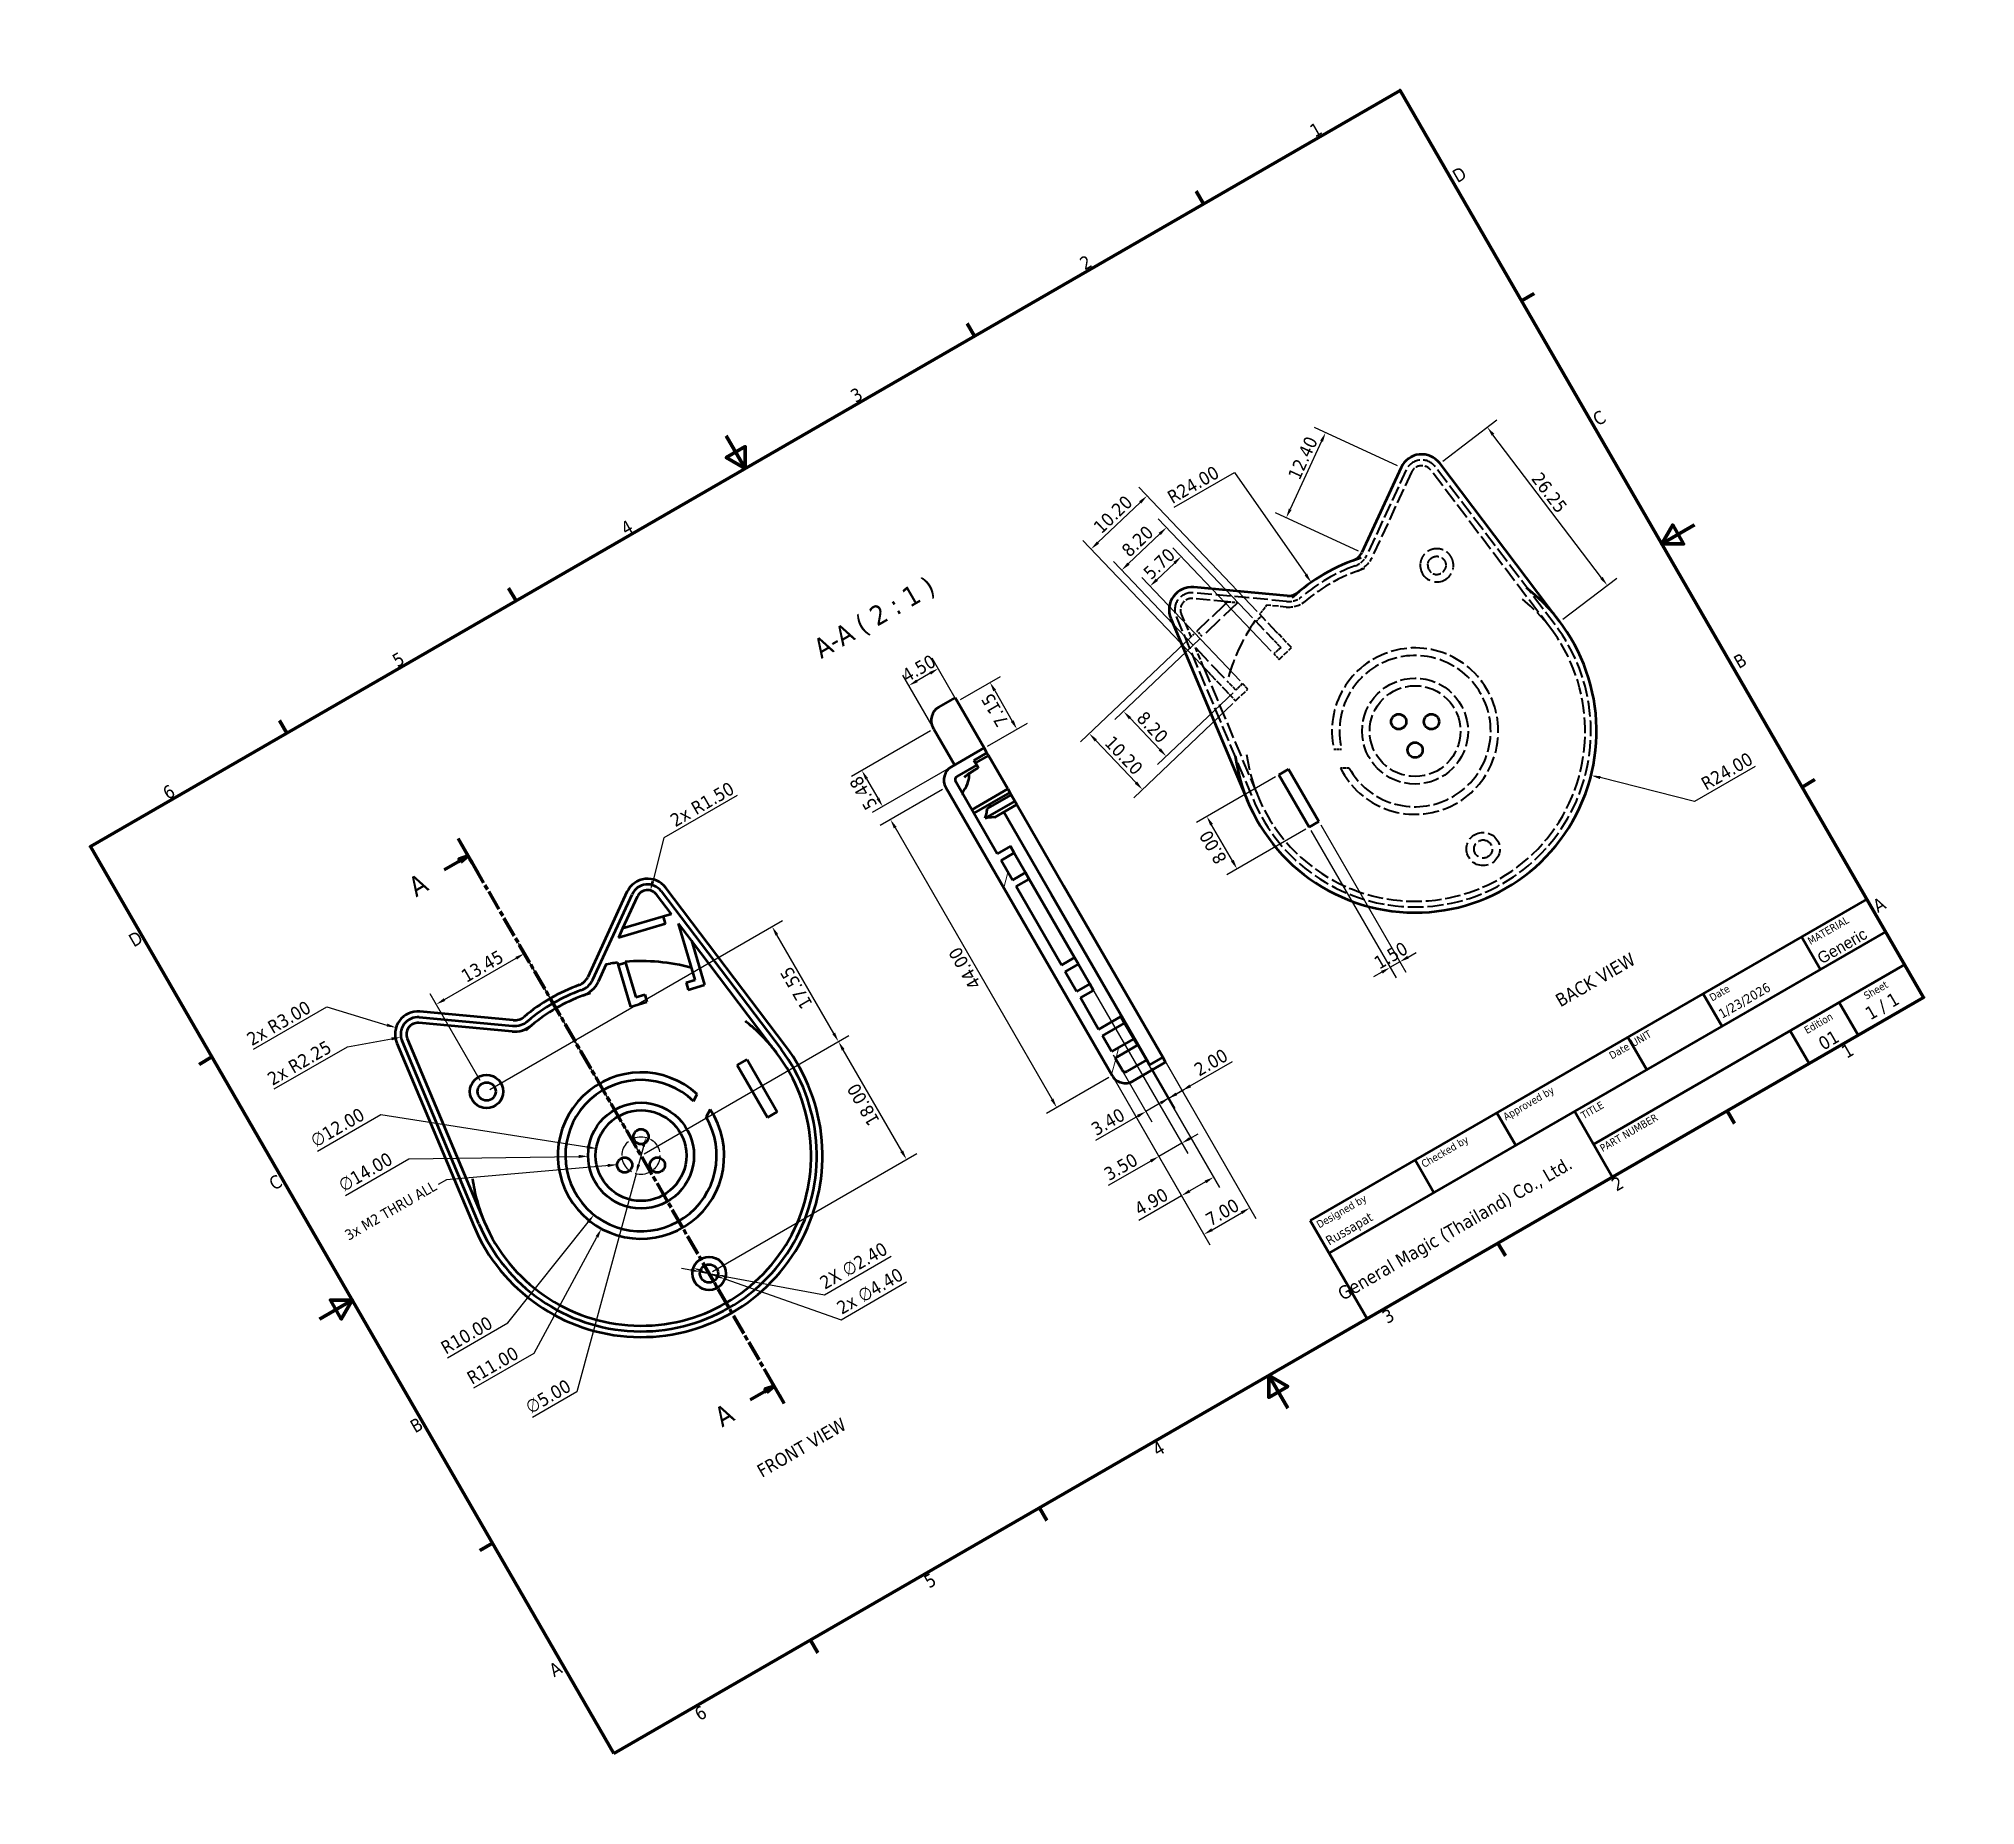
# Model space of a CAD drawing. Header units: millimetres. Extents: x -74 to 182, y 0 to 234.
import ezdxf
from ezdxf.enums import TextEntityAlignment as Align

# ---------------------------------------------------------------- set-up
doc = ezdxf.new("R2018")
doc.units = ezdxf.units.MM
doc.header["$LTSCALE"] = 0.5
doc.linetypes.add('CHAIN', pattern=[0.3543, 0.2362, -0.0295, 0.0591, -0.0295])
doc.linetypes.add('DASHED', pattern=[0.2068, 0.1655, -0.0413])
for name, color, linetype, lineweight in [('Border (ISO)', 7, 'Continuous', 70), ('Dimension (ISO)', 7, 'Continuous', 25), ('Hatch (ISO)', 7, 'Continuous', 18), ('Hidden (ISO)', 7, 'DASHED', 35), ('Section Line (ISO)', 7, 'CHAIN', 70), ('Sketch Geometry (ISO)', 7, 'Continuous', 25), ('Symbol (ISO)', 7, 'Continuous', 25), ('Title (ISO)', 7, 'Continuous', 50), ('Visible (ISO)', 7, 'Continuous', 50)]:
    doc.layers.add(name, color=color, linetype=linetype, lineweight=lineweight)
doc.styles.add('Label Text (ISO)', font='tahoma.ttf')
doc.styles.add('Note Text (ISO)', font='tahoma.ttf')
doc.styles.add('Text Style35', font='tahoma.ttf')
doc.styles.add('Text Style39', font='tahoma.ttf')
doc.styles.add('Text Style41', font='tahoma.ttf')
doc.dimstyles.new('Default (ISO)', dxfattribs={"dimscale": 0.5, "dimtxt": 3.5, "dimasz": 2.5, "dimexe": 3.175, "dimexo": 1, "dimgap": 0.762, "dimtad": 1, "dimtxsty": 'Note Text (ISO)', "dimcen": 2.5, "dimdle": 10, "dimclrd": 256, "dimclre": 256, "dimclrt": 256, "dimazin": 3, "dimtfac": 1.001486, "dimtmove": 0, "dimatfit": 3, "dimfxl": 0, "dimlwd": -1, "dimlwe": -1})
doc.dimstyles.new('Default - Method 1b (ISO)$7', dxfattribs={"dimscale": 0.5, "dimtxt": 3.5, "dimasz": 2.5, "dimexe": 3.175, "dimexo": 0, "dimgap": 0.762, "dimtad": 1, "dimtxsty": 'Note Text (ISO)', "dimcen": 2.5, "dimdle": 10, "dimclrd": 256, "dimclre": 256, "dimclrt": 256, "dimazin": 2, "dimtfac": 1, "dimtmove": 0, "dimatfit": 3, "dimfxl": 0, "dimlwd": -1, "dimlwe": -1})

msp = doc.modelspace()

# ---------------------------------------------------------------- texts
at = {"layer": 'Symbol (ISO)', "insert": (29.4727, 151.152), "char_height": 2.625, "attachment_point": 7, "rotation": 30, "style": 'Label Text (ISO)'}
msp.add_mtext('A-A ( 2 : 1 ) ', dxfattribs=at)
at = {"layer": 'Symbol (ISO)', "rotation": 30, "style": 'Note Text (ISO)'}
for s, insert, char_height, width, attachment_point in [('\\fTahoma|b0|i0;BACK VIEW', (126.1316, 107.0155), 1.75, 12.327999, 1), ('\\fTahoma|b0|i0;01', (160.8993, 101.2942), 1.75, 2.626418, 1), ('\\fTahoma|b0|i0;{\\H1.3950;3x M2 THRU ALL}', (-22.1812, 82.6567), 1.395, 14.242792, 3), ('\\fTahoma|b0|i0;FRONT VIEW', (20.5318, 44.7917), 1.75, 14.069489, 1)]:
    msp.add_mtext(s, dxfattribs=dict(at, insert=insert, char_height=char_height, width=width, attachment_point=attachment_point))

# ---------------------------------------------------------------- blocks, each defined once
blk = doc.blocks.new('Borders Default Border')
at = {"layer": 'Border (ISO)'}
for p, q in [((70, 287), (70, 290.9)), ((140, 287), (140, 290.9)), ((280, 287), (280, 290.9)), ((350, 287), (350, 290.9)), ((10, 222.75), (6.1, 222.75)), ((410, 222.75), (413.9, 222.75)), ((10, 74.25), (6.1, 74.25)), ((410, 74.25), (413.9, 74.25)), ((70, 10), (70, 6.1)), ((140, 10), (140, 6.1)), ((280, 10), (280, 6.1)), ((350, 10), (350, 6.1))]:
    blk.add_line(p, q, dxfattribs=at)
at = {"layer": 'Border (ISO)', "flags": 128}
for points in [[(210, 297), (210, 287), (207.11, 292), (212.89, 292), (210, 287)], [(10, 10), (10, 287), (410, 287), (410, 10), (10, 10)], [(0, 148.5), (10, 148.5), (5, 151.39), (5, 145.61), (10, 148.5)], [(420, 148.5), (410, 148.5), (415, 151.39), (415, 145.61), (410, 148.5)], [(210, 0), (210, 10), (207.11, 5), (212.89, 5), (210, 10)]]:
    blk.add_lwpolyline(points, dxfattribs=at)
at = {"layer": 'Border (ISO)', "char_height": 3.5, "attachment_point": 7, "style": 'Note Text (ISO)'}
for s, insert in [('6', (33.88, 287.33)), ('5', (103.98, 287.33)), ('4', (173.78, 287.4)), ('3', (243.91, 287.33)), ('2', (313.94, 287.4)), ('1', (384.21, 287.4)), ('D', (6.57, 258.13)), ('D', (410.87, 258.13)), ('C', (6.56, 183.81)), ('C', (410.86, 183.81)), ('B', (6.78, 109.63)), ('B', (411.08, 109.63)), ('A', (6.36, 35.38)), ('A', (410.66, 35.38)), ('6', (33.88, 6.03)), ('5', (103.98, 6.03)), ('4', (173.78, 6.1)), ('3', (243.91, 6.03)), ('2', (313.94, 6.1)), ('1', (384.21, 6.1))]:
    blk.add_mtext(s, dxfattribs=dict(at, insert=insert))
blk = doc.blocks.new('Title Blocks ISO')
at = {"layer": 'Title (ISO)'}
for p, q in [((275.72, 130), (105.72, 130)), ((105.72, 130), (105.72, 100)), ((137.72, 120), (137.72, 130)), ((162.72, 120), (162.72, 130)), ((202.72, 120), (202.72, 130)), ((225.72, 120), (225.72, 130)), ((255.72, 120), (255.72, 130)), ((275.72, 100), (275.72, 130)), ((105.72, 120), (275.72, 120)), ((180.72, 120), (180.72, 100)), ((275.72, 110), (180.72, 110)), ((240.72, 100), (240.72, 110)), ((255.72, 100), (255.72, 110)), ((105.72, 100), (275.72, 100))]:
    blk.add_line(p, q, dxfattribs=at)
at = {"layer": 'Title (ISO)', "style": 'Text Style41'}
for s, p in [('Designed by', (106.72, 129)), ('Checked by', (138.72, 129)), ('Approved by', (163.72, 129)), ('Date', (226.72, 129))]:
    blk.add_text(s, height=2, dxfattribs=at).set_placement(p, align=Align.TOP_LEFT)
blk.add_text('Date', height=2, dxfattribs=at).set_placement((201.72, 129), align=Align.TOP_RIGHT)
for s, p in [('Edition', (248.22, 109)), ('Sheet', (265.72, 109))]:
    blk.add_text(s, height=2, dxfattribs=at).set_placement(p, align=Align.TOP_CENTER)
at = {"layer": 'Title (ISO)', "style": 'Note Text (ISO)'}
blk.add_text('1 / 1 ', height=3.5, dxfattribs=at).set_placement((265.72, 103.5), align=Align.MIDDLE_CENTER)
at = {"layer": 'Title (ISO)', "attachment_point": 1, "style": 'Note Text (ISO)'}
for s, insert, char_height in [('\\fTahoma|b0|i0;{\\H2.0300;UNIT}', (202.72, 129), 2.03), ('\\fTahoma|b0|i0;{\\H2.0300;MATERIAL}', (256.72, 129), 2.03), ('\\fTahoma|b0|i0;{\\H2.0000;TITLE}', (181.72, 119), 2), ('\\fTahoma|b0|i0;{\\H2.0000;PART NUMBER}', (181.72, 109), 2)]:
    blk.add_mtext(s, dxfattribs=dict(at, insert=insert, char_height=char_height))
at = {"layer": 'Title (ISO)', "insert": (137.79, 108.55), "char_height": 3.5, "width": 73.3779, "attachment_point": 5, "style": 'Note Text (ISO)'}
blk.add_mtext('\\fTahoma|b0|i0;General Magic (Thailand) Co., Ltd.', dxfattribs=at)
at = {"layer": 'Title (ISO)', "style": 'Text Style39'}
for tag, p in [('AUTHOR', (106.72, 121)), ('CHECKED_BY', (138.72, 121)), ('ENG_APPROVED_BY', (163.72, 121)), ('CREATION_DATE', (226.72, 121))]:
    blk.add_attdef(tag, text='', height=2.5, dxfattribs=at).set_placement(p, align=Align.BOTTOM_LEFT)
blk.add_attdef('ENG_APPROVAL_DATE', text='', height=2.5, dxfattribs=at).set_placement((201.72, 121), align=Align.BOTTOM_RIGHT)
at = {"layer": 'Title (ISO)', "style": 'Text Style35'}
blk.add_attdef('MATERIAL', text='', height=3.05, dxfattribs=at).set_placement((256.72, 124.08), align=Align.TOP_LEFT)
at = {"layer": 'Title (ISO)', "style": 'Note Text (ISO)'}
for tag, p in [('TITLE', (228.22, 115)), ('REVISION_NUMBER', (248.22, 103.5))]:
    blk.add_attdef(tag, text='', height=3.5, dxfattribs=at).set_placement(p, align=Align.MIDDLE_CENTER)
blk.add_attdef('PART_NUMBER', text='', height=3.5, dxfattribs=at).set_placement((181.72, 105), align=Align.MIDDLE_LEFT)
blk = doc.blocks.new('*D7')
at = {"layer": 'Defpoints', "color": 0, "transparency": 16777216}
for p in [(6.06, 88.33), (4.75, 83.5)]:
    blk.add_point(p, dxfattribs=at)
at = {"layer": 'Dimension (ISO)', "transparency": 16777216}
for p, q in [((5.73, 87.12), (5.08, 84.71)), ((4.75, 83.5), (-3.1, 54.65)), ((-3.1, 54.65), (-8.95, 51.27))]:
    blk.add_line(p, q, dxfattribs=at)
for points in [[(5.53, 87.18), (5.93, 87.07), (6.06, 88.33)], [(4.88, 84.76), (5.28, 84.65), (4.75, 83.5)]]:
    blk.add_solid(points, dxfattribs=at)
at = {"layer": 'Dimension (ISO)', "transparency": 16777216, "insert": (-10.09, 53.23), "char_height": 1.75, "attachment_point": 1, "rotation": 30, "style": 'Note Text (ISO)'}
blk.add_mtext('\\A1;∅5.00', dxfattribs=at)
blk = doc.blocks.new('*D8')
at = {"layer": 'Defpoints', "color": 0, "transparency": 16777216}
for p in [(-10.02, 112.64), (-15.62, 95.43), (5.41, 85.91)]:
    blk.add_point(p, dxfattribs=at)
at = {"layer": 'Dimension (ISO)', "transparency": 16777216}
for p, q in [((5.16, 86.35), (-10.82, 114.01)), ((-20.59, 106.54), (-11.11, 112.01)), ((-15.87, 95.86), (-22.46, 107.29))]:
    blk.add_line(p, q, dxfattribs=at)
for points in [[(-11.21, 112.19), (-11, 111.83), (-10.02, 112.64)], [(-20.69, 106.72), (-20.48, 106.36), (-21.67, 105.91)]]:
    blk.add_solid(points, dxfattribs=at)
at = {"layer": 'Dimension (ISO)', "transparency": 16777216, "insert": (-18.58, 110.24), "char_height": 1.75, "attachment_point": 1, "rotation": 30, "style": 'Note Text (ISO)'}
blk.add_mtext('\\A1;13.45', dxfattribs=at)
blk = doc.blocks.new('*D9')
at = {"layer": 'Defpoints', "color": 0, "transparency": 16777216}
for p in [(22.74, 116.19), (-15.02, 94.39), (5.41, 85.91)]:
    blk.add_point(p, dxfattribs=at)
at = {"layer": 'Dimension (ISO)', "transparency": 16777216}
for p, q in [((-14.58, 94.64), (24.12, 116.98)), ((30.89, 102.07), (23.37, 115.11)), ((5.84, 86.16), (32.89, 101.78))]:
    blk.add_line(p, q, dxfattribs=at)
for points in [[(23.19, 115), (23.55, 115.21), (22.74, 116.19)], [(30.71, 101.97), (31.07, 102.18), (31.52, 100.99)]]:
    blk.add_solid(points, dxfattribs=at)
at = {"layer": 'Dimension (ISO)', "transparency": 16777216, "insert": (26.64, 105.09), "char_height": 1.75, "attachment_point": 1, "rotation": 120, "style": 'Note Text (ISO)'}
blk.add_mtext('\\A1;17.55', dxfattribs=at)
blk = doc.blocks.new('2dTransSection0')
at = {"layer": 'Section Line (ISO)', "linetype": 'CHAIN', "ltscale": 45.695759}
blk.add_line((95.28, 240.19), (95.28, 67.7), dxfattribs=at)
at = {"layer": 'Section Line (ISO)', "linetype": 'Continuous', "lineweight": 140}
for p, q in [((95.28, 240.19), (95.28, 229.6)), ((95.28, 78.29), (95.28, 67.7))]:
    blk.add_line(p, q, dxfattribs=at)
at = {"layer": 'Section Line (ISO)', "linetype": 'Continuous'}
for p, q in [((87.99, 234.9), (92.78, 234.9)), ((95.28, 234.9), (92.78, 235.4)), ((92.78, 235.4), (92.78, 234.4)), ((92.78, 234.9), (95.28, 234.9)), ((92.78, 234.4), (95.28, 234.9)), ((87.99, 73), (92.78, 73)), ((95.28, 73), (92.78, 73.5)), ((92.78, 73.5), (92.78, 72.5)), ((92.78, 73), (95.28, 73)), ((92.78, 72.5), (95.28, 73))]:
    blk.add_line(p, q, dxfattribs=at)
at = {"layer": 'Section Line (ISO)', "linetype": 'Continuous', "flags": 128}
for points in [[(92.78, 234.4), (95.28, 234.9), (92.78, 235.4), (92.78, 234.4)], [(92.78, 72.5), (95.28, 73), (92.78, 73.5), (92.78, 72.5)]]:
    blk.add_lwpolyline(points, dxfattribs=at)
at = {"layer": 'Section Line (ISO)'}
for points in [[(92.78, 234.4), (95.28, 234.9), (92.78, 235.4), (92.78, 234.4)], [(92.78, 72.5), (95.28, 73), (92.78, 73.5), (92.78, 72.5)]]:
    blk.add_solid(points, dxfattribs=at)
at = {"layer": 'Section Line (ISO)', "char_height": 5.25, "attachment_point": 7, "style": 'Label Text (ISO)'}
for insert in [(77.87, 232.27), (77.87, 70.37)]:
    blk.add_mtext('A ', dxfattribs=dict(at, insert=insert))
blk = doc.blocks.new('*D11')
at = {"layer": 'Defpoints', "color": 0, "transparency": 16777216}
for p in [(64.75, 108.63), (67.72, 96.49), (73.89, 85.8)]:
    blk.add_point(p, dxfattribs=at)
at = {"layer": 'Dimension (ISO)', "transparency": 16777216}
for p, q in [((65, 108.2), (77.72, 86.18)), ((67.97, 96.06), (74.68, 84.43)), ((76.92, 87.55), (73.89, 85.8)), ((78, 88.18), (79.09, 88.8)), ((72.81, 85.18), (67.2, 81.94))]:
    blk.add_line(p, q, dxfattribs=at)
for points in [[(77.9, 88.36), (78.11, 88), (76.92, 87.55)], [(72.7, 85.36), (72.91, 85), (73.89, 85.8)]]:
    blk.add_solid(points, dxfattribs=at)
at = {"layer": 'Dimension (ISO)', "transparency": 16777216, "insert": (66.43, 84.04), "char_height": 1.75, "attachment_point": 1, "rotation": 30, "style": 'Note Text (ISO)'}
blk.add_mtext('\\A1;3.50', dxfattribs=at)
blk = doc.blocks.new('*D12')
at = {"layer": 'Defpoints', "color": 0, "transparency": 16777216}
for p in [(70.56, 101.36), (67.72, 96.49), (76.89, 80.61)]:
    blk.add_point(p, dxfattribs=at)
at = {"layer": 'Dimension (ISO)', "transparency": 16777216}
for p, q in [((70.81, 100.93), (81.93, 81.68)), ((67.97, 96.06), (77.68, 79.23)), ((80.05, 82.43), (77.97, 81.23)), ((76.89, 80.61), (71.23, 77.34))]:
    blk.add_line(p, q, dxfattribs=at)
for points in [[(79.95, 82.61), (80.16, 82.25), (81.13, 83.06)], [(77.87, 81.41), (78.08, 81.05), (76.89, 80.61)]]:
    blk.add_solid(points, dxfattribs=at)
at = {"layer": 'Dimension (ISO)', "transparency": 16777216, "insert": (70.46, 79.43), "char_height": 1.75, "attachment_point": 1, "rotation": 30, "style": 'Note Text (ISO)'}
blk.add_mtext('\\A1;4.90', dxfattribs=at)
blk = doc.blocks.new('*D13')
at = {"layer": 'Defpoints', "color": 0, "transparency": 16777216}
for p in [(31.52, 100.99), (5.41, 85.91), (14.41, 70.33)]:
    blk.add_point(p, dxfattribs=at)
at = {"layer": 'Dimension (ISO)', "transparency": 16777216}
for p, q in [((5.84, 86.16), (32.89, 101.78)), ((39.89, 86.48), (32.14, 99.91)), ((14.84, 70.58), (41.89, 86.2))]:
    blk.add_line(p, q, dxfattribs=at)
for points in [[(31.96, 99.8), (32.32, 100.01), (31.52, 100.99)], [(39.71, 86.38), (40.07, 86.59), (40.52, 85.4)]]:
    blk.add_solid(points, dxfattribs=at)
at = {"layer": 'Dimension (ISO)', "transparency": 16777216, "insert": (35.51, 89.65), "char_height": 1.75, "attachment_point": 1, "rotation": 120, "style": 'Note Text (ISO)'}
blk.add_mtext('\\A1;18.00', dxfattribs=at)
blk = doc.blocks.new('*D14')
at = {"layer": 'Defpoints', "color": 0, "transparency": 16777216}
for p in [(5.41, 85.91), (0.17, 76.24)]:
    blk.add_point(p, dxfattribs=at)
at = {"layer": 'Dimension (ISO)', "transparency": 16777216}
for p, q in [((-8.74, 59.79), (-0.43, 75.14)), ((-16.72, 55.18), (-8.74, 59.79))]:
    blk.add_line(p, q, dxfattribs=at)
blk.add_solid([(-0.61, 75.24), (-0.24, 75.04), (0.17, 76.24)], dxfattribs=at)
at = {"layer": 'Dimension (ISO)', "transparency": 16777216, "insert": (-17.83, 57.09), "char_height": 1.75, "attachment_point": 1, "rotation": 30, "style": 'Note Text (ISO)'}
blk.add_mtext('\\A1;R11.00', dxfattribs=at)
blk = doc.blocks.new('*D15')
at = {"layer": 'Defpoints', "color": 0, "transparency": 16777216}
for p in [(5.41, 85.91), (-0.82, 78.09)]:
    blk.add_point(p, dxfattribs=at)
at = {"layer": 'Dimension (ISO)', "transparency": 16777216}
for p, q in [((-12.19, 63.79), (-1.6, 77.11)), ((-20.18, 59.18), (-12.19, 63.79))]:
    blk.add_line(p, q, dxfattribs=at)
blk.add_solid([(-1.76, 77.24), (-1.43, 76.98), (-0.82, 78.09)], dxfattribs=at)
at = {"layer": 'Dimension (ISO)', "transparency": 16777216, "insert": (-21.28, 61.09), "char_height": 1.75, "attachment_point": 1, "rotation": 30, "style": 'Note Text (ISO)'}
blk.add_mtext('\\A1;R10.00', dxfattribs=at)
blk = doc.blocks.new('*D16')
at = {"layer": 'Defpoints', "color": 0, "transparency": 16777216}
for p in [(-1.59, 85.82), (12.4, 86.01)]:
    blk.add_point(p, dxfattribs=at)
at = {"layer": 'Dimension (ISO)', "transparency": 16777216}
for p, q in [((-33.69, 80.63), (-25.29, 85.48)), ((-25.29, 85.48), (-2.84, 85.8)), ((5.37, 85.89), (5.44, 85.94)), ((5.43, 85.88), (5.38, 85.95))]:
    blk.add_line(p, q, dxfattribs=at)
blk.add_solid([(-2.85, 86.01), (-2.84, 85.59), (-1.59, 85.82)], dxfattribs=at)
at = {"layer": 'Dimension (ISO)', "transparency": 16777216, "insert": (-34.82, 82.59), "char_height": 1.75, "attachment_point": 1, "rotation": 30, "style": 'Note Text (ISO)'}
blk.add_mtext('\\A1;∅14.00', dxfattribs=at)
blk = doc.blocks.new('*D17')
at = {"layer": 'Defpoints', "color": 0, "transparency": 16777216}
for p in [(-0.52, 86.85), (11.33, 84.98)]:
    blk.add_point(p, dxfattribs=at)
at = {"layer": 'Dimension (ISO)', "transparency": 16777216}
for p, q in [((-37.39, 86.51), (-28.99, 91.36)), ((-28.99, 91.36), (-1.76, 87.05)), ((5.37, 85.89), (5.44, 85.94)), ((5.43, 85.88), (5.38, 85.95))]:
    blk.add_line(p, q, dxfattribs=at)
blk.add_solid([(-1.72, 87.25), (-1.79, 86.84), (-0.52, 86.85)], dxfattribs=at)
at = {"layer": 'Dimension (ISO)', "transparency": 16777216, "insert": (-38.52, 88.47), "char_height": 1.75, "attachment_point": 1, "rotation": 30, "style": 'Note Text (ISO)'}
blk.add_mtext('\\A1;∅12.00', dxfattribs=at)
blk = doc.blocks.new('*D18')
at = {"layer": 'Defpoints', "color": 0, "transparency": 16777216}
for p in [(13.23, 70.54), (15.59, 70.11)]:
    blk.add_point(p, dxfattribs=at)
at = {"layer": 'Dimension (ISO)', "transparency": 16777216}
for p, q in [((29.65, 67.52), (38.47, 72.61)), ((12, 70.77), (10.77, 71)), ((13.23, 70.54), (15.59, 70.11)), ((16.81, 69.88), (29.65, 67.52))]:
    blk.add_line(p, q, dxfattribs=at)
for points in [[(12.03, 70.97), (11.96, 70.56), (13.23, 70.54)], [(16.85, 70.09), (16.78, 69.68), (15.59, 70.11)]]:
    blk.add_solid(points, dxfattribs=at)
at = {"layer": 'Dimension (ISO)', "transparency": 16777216, "insert": (28.84, 69.67), "char_height": 1.75, "attachment_point": 1, "rotation": 30, "style": 'Note Text (ISO)'}
blk.add_mtext('\\A1;\\fTahoma|b0|i0;2X ∅2.40 ', dxfattribs=at)
blk = doc.blocks.new('*D19')
at = {"layer": 'Defpoints', "color": 0, "transparency": 16777216}
for p in [(-27, 102.83), (-24.13, 101.96)]:
    blk.add_point(p, dxfattribs=at)
at = {"layer": 'Dimension (ISO)', "transparency": 16777216}
for p, q in [((-45.84, 99.98), (-36.15, 105.57)), ((-36.15, 105.57), (-28.2, 103.18))]:
    blk.add_line(p, q, dxfattribs=at)
blk.add_solid([(-28.14, 103.38), (-28.26, 102.99), (-27, 102.83)], dxfattribs=at)
at = {"layer": 'Dimension (ISO)', "transparency": 16777216, "insert": (-46.94, 101.88), "char_height": 1.75, "attachment_point": 1, "rotation": 30, "style": 'Note Text (ISO)'}
blk.add_mtext('\\A1;\\fTahoma|b0|i0;2x R3.00', dxfattribs=at)
blk = doc.blocks.new('*D20')
at = {"layer": 'Defpoints', "color": 0, "transparency": 16777216}
for p in [(-26.35, 101.57), (-24.13, 101.96)]:
    blk.add_point(p, dxfattribs=at)
at = {"layer": 'Dimension (ISO)', "transparency": 16777216}
for p, q in [((-43.11, 94.72), (-33.43, 100.31)), ((-33.43, 100.31), (-27.58, 101.35))]:
    blk.add_line(p, q, dxfattribs=at)
blk.add_solid([(-27.61, 101.56), (-27.54, 101.15), (-26.35, 101.57)], dxfattribs=at)
at = {"layer": 'Dimension (ISO)', "transparency": 16777216, "insert": (-44.21, 96.63), "char_height": 1.75, "attachment_point": 1, "rotation": 30, "style": 'Note Text (ISO)'}
blk.add_mtext('\\A1;\\fTahoma|b0|i0;2x R2.25', dxfattribs=at)
blk = doc.blocks.new('*D21')
at = {"layer": 'Defpoints', "color": 0, "transparency": 16777216}
for p in [(6.65, 120.97), (6.27, 119.52)]:
    blk.add_point(p, dxfattribs=at)
at = {"layer": 'Dimension (ISO)', "transparency": 16777216}
for p, q in [((18.13, 133.51), (8.44, 127.92)), ((8.44, 127.92), (6.96, 122.18))]:
    blk.add_line(p, q, dxfattribs=at)
blk.add_solid([(6.76, 122.23), (7.16, 122.13), (6.65, 120.97)], dxfattribs=at)
at = {"layer": 'Dimension (ISO)', "transparency": 16777216, "insert": (9.06, 130.82), "char_height": 1.75, "attachment_point": 1, "rotation": 30, "style": 'Note Text (ISO)'}
blk.add_mtext('\\A1;\\fTahoma|b0|i0;2x R1.50', dxfattribs=at)
blk = doc.blocks.new('*D22')
at = {"layer": 'Defpoints', "color": 0, "transparency": 16777216}
for p in [(12.33, 71.05), (16.48, 69.6)]:
    blk.add_point(p, dxfattribs=at)
at = {"layer": 'Dimension (ISO)', "transparency": 16777216}
for p, q in [((13.51, 70.64), (15.3, 70.01)), ((16.48, 69.6), (31.88, 64.21)), ((31.88, 64.21), (40.53, 69.2))]:
    blk.add_line(p, q, dxfattribs=at)
for points in [[(13.58, 70.84), (13.44, 70.44), (12.33, 71.05)], [(15.37, 70.21), (15.23, 69.82), (16.48, 69.6)]]:
    blk.add_solid(points, dxfattribs=at)
at = {"layer": 'Dimension (ISO)', "transparency": 16777216, "insert": (31.08, 66.36), "char_height": 1.75, "attachment_point": 1, "rotation": 30, "style": 'Note Text (ISO)'}
blk.add_mtext('\\A1;\\fTahoma|b0|i0;2x ∅4.40', dxfattribs=at)
blk = doc.blocks.new('*D23')
at = {"layer": 'Defpoints', "color": 0, "transparency": 16777216}
for p in [(70.56, 101.36), (67.62, 99.66), (72.19, 91.75)]:
    blk.add_point(p, dxfattribs=at)
at = {"layer": 'Dimension (ISO)', "transparency": 16777216}
for p, q in [((70.81, 100.93), (75.93, 92.07)), ((67.87, 99.23), (72.98, 90.37)), ((75.13, 93.45), (72.19, 91.75)), ((76.22, 94.07), (77.3, 94.7)), ((71.11, 91.12), (65.5, 87.89))]:
    blk.add_line(p, q, dxfattribs=at)
for points in [[(76.11, 94.25), (76.32, 93.89), (75.13, 93.45)], [(71, 91.3), (71.21, 90.94), (72.19, 91.75)]]:
    blk.add_solid(points, dxfattribs=at)
at = {"layer": 'Dimension (ISO)', "transparency": 16777216, "insert": (64.73, 89.99), "char_height": 1.75, "attachment_point": 1, "rotation": 30, "style": 'Note Text (ISO)'}
blk.add_mtext('\\A1;3.40', dxfattribs=at)
blk = doc.blocks.new('*D24')
at = {"layer": 'Defpoints', "color": 0, "transparency": 16777216}
for p in [(72.68, 97.91), (74.41, 98.91), (75.22, 93.5)]:
    blk.add_point(p, dxfattribs=at)
at = {"layer": 'Dimension (ISO)', "transparency": 16777216}
for p, q in [((72.93, 97.47), (76.01, 92.12)), ((74.66, 98.47), (77.75, 93.12)), ((78.04, 95.12), (83.63, 98.35)), ((74.14, 92.87), (73.06, 92.25)), ((75.22, 93.5), (76.95, 94.5))]:
    blk.add_line(p, q, dxfattribs=at)
for points in [[(77.93, 95.3), (78.14, 94.94), (76.95, 94.5)], [(74.03, 93.05), (74.24, 92.69), (75.22, 93.5)]]:
    blk.add_solid(points, dxfattribs=at)
at = {"layer": 'Dimension (ISO)', "transparency": 16777216, "insert": (78.35, 97.85), "char_height": 1.75, "attachment_point": 1, "rotation": 30, "style": 'Note Text (ISO)'}
blk.add_mtext('\\A1;2.00', dxfattribs=at)
blk = doc.blocks.new('*D25')
at = {"layer": 'Defpoints', "color": 0, "transparency": 16777216}
for p in [(93.76, 129.33), (95.06, 130.08), (104.46, 110.78)]:
    blk.add_point(p, dxfattribs=at)
at = {"layer": 'Dimension (ISO)', "transparency": 16777216}
for p, q in [((94.01, 128.9), (105.26, 109.41)), ((95.31, 129.65), (106.56, 110.16)), ((106.85, 112.16), (107.93, 112.78)), ((103.38, 110.16), (102.3, 109.53)), ((105.76, 111.53), (104.46, 110.78))]:
    blk.add_line(p, q, dxfattribs=at)
for points in [[(103.28, 110.34), (103.49, 109.98), (104.46, 110.78)], [(106.74, 112.34), (106.95, 111.98), (105.76, 111.53)]]:
    blk.add_solid(points, dxfattribs=at)
at = {"layer": 'Dimension (ISO)', "transparency": 16777216, "insert": (102.15, 111.99), "char_height": 1.75, "attachment_point": 1, "rotation": 30, "style": 'Note Text (ISO)'}
blk.add_mtext('\\A1;1.50', dxfattribs=at)
blk = doc.blocks.new('*D26')
at = {"layer": 'Defpoints', "color": 0, "transparency": 16777216}
for p in [(89.76, 136.26), (80.23, 130.76), (93.76, 129.33)]:
    blk.add_point(p, dxfattribs=at)
at = {"layer": 'Dimension (ISO)', "transparency": 16777216}
for p, q in [((89.32, 136.01), (78.86, 129.96)), ((83.61, 124.91), (80.86, 129.67)), ((93.32, 129.08), (82.86, 123.04))]:
    blk.add_line(p, q, dxfattribs=at)
for points in [[(80.67, 129.57), (81.04, 129.78), (80.23, 130.76)], [(83.42, 124.81), (83.79, 125.02), (84.23, 123.83)]]:
    blk.add_solid(points, dxfattribs=at)
at = {"layer": 'Dimension (ISO)', "transparency": 16777216, "insert": (81.44, 124.25), "char_height": 1.75, "attachment_point": 1, "rotation": 120, "style": 'Note Text (ISO)'}
blk.add_mtext('\\A1;8.00', dxfattribs=at)
blk = doc.blocks.new('*D27')
at = {"layer": 'Defpoints', "color": 0, "transparency": 16777216}
for p in [(94.04, 161.72), (107.78, 142.04)]:
    blk.add_point(p, dxfattribs=at)
at = {"layer": 'Dimension (ISO)', "transparency": 16777216}
for p, q in [((75.91, 171.65), (83.89, 176.26)), ((83.89, 176.26), (93.32, 162.75))]:
    blk.add_line(p, q, dxfattribs=at)
blk.add_solid([(93.5, 162.87), (93.15, 162.63), (94.04, 161.72)], dxfattribs=at)
at = {"layer": 'Dimension (ISO)', "transparency": 16777216, "insert": (74.81, 173.56), "char_height": 1.75, "attachment_point": 1, "rotation": 30, "style": 'Note Text (ISO)'}
blk.add_mtext('\\A1;R24.00', dxfattribs=at)
blk = doc.blocks.new('*D28')
at = {"layer": 'Defpoints', "color": 0, "transparency": 16777216}
for p in [(107.78, 142.04), (131.05, 136.19)]:
    blk.add_point(p, dxfattribs=at)
at = {"layer": 'Dimension (ISO)', "transparency": 16777216}
for p, q in [((144.75, 132.75), (132.27, 135.89)), ((152.74, 137.36), (144.75, 132.75))]:
    blk.add_line(p, q, dxfattribs=at)
blk.add_solid([(132.32, 136.09), (132.22, 135.69), (131.05, 136.19)], dxfattribs=at)
at = {"layer": 'Dimension (ISO)', "transparency": 16777216, "insert": (145.4, 135.67), "char_height": 1.75, "attachment_point": 1, "rotation": 30, "style": 'Note Text (ISO)'}
blk.add_mtext('\\A1;R24.00', dxfattribs=at)
blk = doc.blocks.new('*D29')
at = {"layer": 'Defpoints', "color": 0, "transparency": 16777216}
for p in [(72.32, 173.15), (87.23, 157.49), (80.79, 149.46)]:
    blk.add_point(p, dxfattribs=at)
at = {"layer": 'Dimension (ISO)', "transparency": 16777216}
for p, q in [((86.88, 157.85), (71.23, 174.3)), ((65.84, 166.98), (71.42, 172.29)), ((80.44, 149.82), (63.84, 167.27))]:
    blk.add_line(p, q, dxfattribs=at)
for points in [[(71.27, 172.44), (71.56, 172.14), (72.32, 173.15)], [(65.7, 167.13), (65.98, 166.83), (64.93, 166.12)]]:
    blk.add_solid(points, dxfattribs=at)
at = {"layer": 'Dimension (ISO)', "transparency": 16777216, "insert": (65.07, 169.3), "char_height": 1.75, "attachment_point": 1, "rotation": 43.58, "style": 'Note Text (ISO)'}
blk.add_mtext('\\A1;10.20', dxfattribs=at)
blk = doc.blocks.new('*D30')
at = {"layer": 'Defpoints', "color": 0, "transparency": 16777216}
for p in [(74.91, 168.98), (86.63, 156.66), (78.72, 153.08)]:
    blk.add_point(p, dxfattribs=at)
at = {"layer": 'Dimension (ISO)', "transparency": 16777216}
for p, q in [((86.29, 157.03), (73.82, 170.13)), ((69.88, 164.19), (74.01, 168.12)), ((78.38, 153.44), (67.88, 164.48))]:
    blk.add_line(p, q, dxfattribs=at)
for points in [[(73.86, 168.27), (74.15, 167.97), (74.91, 168.98)], [(69.74, 164.34), (70.02, 164.04), (68.97, 163.33)]]:
    blk.add_solid(points, dxfattribs=at)
at = {"layer": 'Dimension (ISO)', "transparency": 16777216, "insert": (68.79, 166.21), "char_height": 1.75, "attachment_point": 1, "rotation": 43.58, "style": 'Note Text (ISO)'}
blk.add_mtext('\\A1;8.20', dxfattribs=at)
blk = doc.blocks.new('*D31')
at = {"layer": 'Defpoints', "color": 0, "transparency": 16777216}
for p in [(78.51, 154.88), (84.03, 146.05), (64.69, 141.72)]:
    blk.add_point(p, dxfattribs=at)
at = {"layer": 'Dimension (ISO)', "transparency": 16777216}
for p, q in [((78.15, 154.53), (63.54, 140.63)), ((83.67, 145.71), (70.57, 133.24)), ((70.86, 135.24), (65.55, 140.82))]:
    blk.add_line(p, q, dxfattribs=at)
for points in [[(65.7, 140.96), (65.4, 140.67), (64.69, 141.72)], [(71.01, 135.38), (70.7, 135.09), (71.72, 134.33)]]:
    blk.add_solid(points, dxfattribs=at)
at = {"layer": 'Dimension (ISO)', "transparency": 16777216, "insert": (67.86, 141.58), "char_height": 1.75, "attachment_point": 1, "rotation": 313.58, "style": 'Note Text (ISO)'}
blk.add_mtext('\\A1;10.20', dxfattribs=at)
blk = doc.blocks.new('*D32')
at = {"layer": 'Defpoints', "color": 0, "transparency": 16777216}
for p in [(79.62, 154.55), (84.07, 147.47), (69.22, 144.66)]:
    blk.add_point(p, dxfattribs=at)
at = {"layer": 'Dimension (ISO)', "transparency": 16777216}
for p, q in [((79.25, 154.21), (68.07, 143.56)), ((83.7, 147.12), (73.72, 137.62)), ((74.01, 139.62), (70.08, 143.75))]:
    blk.add_line(p, q, dxfattribs=at)
for points in [[(70.23, 143.89), (69.93, 143.61), (69.22, 144.66)], [(74.16, 139.77), (73.86, 139.48), (74.87, 138.72)]]:
    blk.add_solid(points, dxfattribs=at)
at = {"layer": 'Dimension (ISO)', "transparency": 16777216, "insert": (72.1, 144.84), "char_height": 1.75, "attachment_point": 1, "rotation": 313.58, "style": 'Note Text (ISO)'}
blk.add_mtext('\\A1;8.20', dxfattribs=at)
blk = doc.blocks.new('*D33')
at = {"layer": 'Defpoints', "color": 0, "transparency": 16777216}
for p in [(76.85, 165.13), (89.1, 152.26), (84.97, 148.33)]:
    blk.add_point(p, dxfattribs=at)
at = {"layer": 'Dimension (ISO)', "transparency": 16777216}
for p, q in [((73.63, 162.07), (75.94, 164.27)), ((88.76, 152.62), (75.75, 166.28)), ((84.63, 148.69), (71.63, 162.35))]:
    blk.add_line(p, q, dxfattribs=at)
for points in [[(75.8, 164.42), (76.09, 164.12), (76.85, 165.13)], [(73.48, 162.22), (73.77, 161.91), (72.72, 161.2)]]:
    blk.add_solid(points, dxfattribs=at)
at = {"layer": 'Dimension (ISO)', "transparency": 16777216, "insert": (71.66, 163.24), "char_height": 1.75, "attachment_point": 1, "rotation": 43.58, "style": 'Note Text (ISO)'}
blk.add_mtext('\\A1;5.70', dxfattribs=at)
blk = doc.blocks.new('*D34')
at = {"layer": 'Defpoints', "color": 0, "transparency": 16777216}
for p in [(40.83, 148.07), (47.22, 145.99), (44.14, 142.32)]:
    blk.add_point(p, dxfattribs=at)
at = {"layer": 'Dimension (ISO)', "transparency": 16777216}
for p, q in [((46.97, 146.42), (43.93, 151.69)), ((43.89, 142.76), (40.03, 149.44)), ((43.64, 149.69), (41.91, 148.69))]:
    blk.add_line(p, q, dxfattribs=at)
for points in [[(41.81, 148.87), (42.01, 148.51), (40.83, 148.07)], [(43.54, 149.87), (43.75, 149.51), (44.72, 150.32)]]:
    blk.add_solid(points, dxfattribs=at)
at = {"layer": 'Dimension (ISO)', "transparency": 16777216, "insert": (39.71, 149.97), "char_height": 1.75, "attachment_point": 1, "rotation": 30, "style": 'Note Text (ISO)'}
blk.add_mtext('\\A1;4.50', dxfattribs=at)
blk = doc.blocks.new('*D35')
at = {"layer": 'Defpoints', "color": 0, "transparency": 16777216}
for p in [(44.14, 142.32), (46.89, 137.58), (37.36, 132.08)]:
    blk.add_point(p, dxfattribs=at)
at = {"layer": 'Dimension (ISO)', "transparency": 16777216}
for p, q in [((43.71, 142.07), (33.24, 136.03)), ((35.24, 135.74), (36.73, 133.16)), ((46.45, 137.33), (35.98, 131.28))]:
    blk.add_line(p, q, dxfattribs=at)
for points in [[(35.06, 135.64), (35.42, 135.85), (34.62, 136.82)], [(36.55, 133.05), (36.91, 133.26), (37.36, 132.08)]]:
    blk.add_solid(points, dxfattribs=at)
at = {"layer": 'Dimension (ISO)', "transparency": 16777216, "insert": (35.18, 131.42), "char_height": 1.75, "attachment_point": 1, "rotation": 120, "style": 'Note Text (ISO)'}
blk.add_mtext('\\A1;5.48', dxfattribs=at)
blk = doc.blocks.new('*D36')
at = {"layer": 'Defpoints', "color": 0, "transparency": 16777216}
for p in [(47.22, 145.99), (55.13, 142.3), (50.8, 139.8)]:
    blk.add_point(p, dxfattribs=at)
at = {"layer": 'Dimension (ISO)', "transparency": 16777216}
for p, q in [((47.66, 146.24), (52.93, 149.28)), ((52.18, 147.41), (54.5, 143.38)), ((51.23, 140.05), (56.5, 143.09))]:
    blk.add_line(p, q, dxfattribs=at)
for points in [[(52, 147.3), (52.36, 147.51), (51.55, 148.49)], [(54.32, 143.27), (54.69, 143.48), (55.13, 142.3)]]:
    blk.add_solid(points, dxfattribs=at)
at = {"layer": 'Dimension (ISO)', "transparency": 16777216, "insert": (52.57, 142.39), "char_height": 1.75, "attachment_point": 1, "rotation": 120, "style": 'Note Text (ISO)'}
blk.add_mtext('\\A1;7.15', dxfattribs=at)
blk = doc.blocks.new('*D37')
at = {"layer": 'Defpoints', "color": 0, "transparency": 16777216}
for p in [(45.72, 134.59), (67.72, 96.49), (60.39, 92.26)]:
    blk.add_point(p, dxfattribs=at)
at = {"layer": 'Dimension (ISO)', "transparency": 16777216}
for p, q in [((45.29, 134.34), (37.02, 129.57)), ((39.02, 129.28), (59.77, 93.34)), ((67.29, 96.24), (59.02, 91.46))]:
    blk.add_line(p, q, dxfattribs=at)
for points in [[(38.84, 129.18), (39.2, 129.38), (38.39, 130.36)], [(59.59, 93.24), (59.95, 93.44), (60.39, 92.26)]]:
    blk.add_solid(points, dxfattribs=at)
at = {"layer": 'Dimension (ISO)', "transparency": 16777216, "insert": (48.94, 107.68), "char_height": 1.75, "attachment_point": 1, "rotation": 120, "style": 'Note Text (ISO)'}
blk.add_mtext('\\A1;44.00', dxfattribs=at)
blk = doc.blocks.new('*D38')
at = {"layer": 'Defpoints', "color": 0, "transparency": 16777216}
for p in [(74.41, 98.91), (67.72, 96.49), (85.91, 78.99)]:
    blk.add_point(p, dxfattribs=at)
at = {"layer": 'Dimension (ISO)', "transparency": 16777216}
for p, q in [((74.66, 98.47), (86.7, 77.61)), ((67.97, 96.06), (80.64, 74.11)), ((80.93, 76.11), (84.83, 78.36))]:
    blk.add_line(p, q, dxfattribs=at)
for points in [[(84.72, 78.54), (84.93, 78.18), (85.91, 78.99)], [(80.82, 76.29), (81.03, 75.93), (79.85, 75.49)]]:
    blk.add_solid(points, dxfattribs=at)
at = {"layer": 'Dimension (ISO)', "transparency": 16777216, "insert": (79.85, 78.03), "char_height": 1.75, "attachment_point": 1, "rotation": 30, "style": 'Note Text (ISO)'}
blk.add_mtext('\\A1;7.00', dxfattribs=at)
blk = doc.blocks.new('*D39')
at = {"layer": 'Defpoints', "color": 0, "transparency": 16777216}
for p in [(117.33, 182.23), (111.04, 177.46), (126.9, 156.55)]:
    blk.add_point(p, dxfattribs=at)
at = {"layer": 'Dimension (ISO)', "transparency": 16777216}
for p, q in [((111.44, 177.76), (118.59, 183.19)), ((132.43, 162.31), (118.08, 181.23)), ((127.3, 156.85), (134.45, 162.28))]:
    blk.add_line(p, q, dxfattribs=at)
for points in [[(118.25, 181.36), (117.92, 181.11), (117.33, 182.23)], [(132.6, 162.44), (132.27, 162.19), (133.19, 161.32)]]:
    blk.add_solid(points, dxfattribs=at)
at = {"layer": 'Dimension (ISO)', "transparency": 16777216, "insert": (124.46, 176.47), "char_height": 1.75, "attachment_point": 1, "rotation": 307.1808, "style": 'Note Text (ISO)'}
blk.add_mtext('\\A1;26.25', dxfattribs=at)
blk = doc.blocks.new('*D40')
at = {"layer": 'Defpoints', "color": 0, "transparency": 16777216}
for p in [(105.92, 176.9), (90.74, 170.26), (100.73, 165.65)]:
    blk.add_point(p, dxfattribs=at)
at = {"layer": 'Dimension (ISO)', "transparency": 16777216}
for p, q in [((105.47, 177.11), (94.49, 182.18)), ((95.41, 180.38), (91.26, 171.39)), ((100.28, 165.86), (89.3, 170.92))]:
    blk.add_line(p, q, dxfattribs=at)
for points in [[(95.22, 180.46), (95.6, 180.29), (95.94, 181.51)], [(91.08, 171.48), (91.45, 171.3), (90.74, 170.26)]]:
    blk.add_solid(points, dxfattribs=at)
at = {"layer": 'Dimension (ISO)', "transparency": 16777216, "insert": (90.89, 175.84), "char_height": 1.75, "attachment_point": 1, "rotation": 65.2295, "style": 'Note Text (ISO)'}
blk.add_mtext('\\A1;12.40', dxfattribs=at)

# ---------------------------------------------------------------- dimensions: what is measured, and where the dimension line sits
at = {"layer": 'Dimension (ISO)'}
for base, p1, p2, angle, override, picture, middle in [((90.7412, 170.256), (105.9231, 176.9031), (100.7291, 165.6472), 65.229489, {"dimgap": 0.762, "dimtoh": 0, "dimdec": 2, "dimtol": 0, "dimlim": 0, "dimtp": 0, "dimtm": 0, "dimtdec": 2, "dimtofl": 0, "dimatfit": 1}, '*D40', (94.0698, 177.4696)), ((117.3276, 182.2305), (126.8994, 156.547), (111.0372, 177.4591), 307.180756, {"dimgap": 0.762, "dimtoh": 0, "dimdec": 2, "dimtol": 0, "dimlim": 0, "dimtp": 0, "dimtm": 0, "dimtdec": 2, "dimtofl": 0, "dimatfit": 1}, '*D39', (124.44, 172.8537)), ((72.3225, 173.1531), (80.7889, 149.4601), (87.2279, 157.49), 223.58, {"dimgap": 0.762, "dimtoh": 0, "dimdec": 2, "dimtol": 0, "dimlim": 0, "dimtp": 0, "dimtm": 0, "dimtdec": 2, "dimtofl": 0, "dimatfit": 1}, '*D29', (68.628, 169.6374)), ((74.9135, 168.9797), (78.7224, 153.0823), (86.6328, 156.6647), 223.58, {"dimgap": 0.762, "dimtoh": 0, "dimdec": 2, "dimtol": 0, "dimlim": 0, "dimtp": 0, "dimtm": 0, "dimtdec": 2, "dimtofl": 0, "dimatfit": 1}, '*D30', (71.9434, 166.1533)), ((76.8489, 165.1327), (84.9724, 148.3278), (89.1016, 152.2571), 43.58, {"dimgap": 0.762, "dimtoh": 0, "dimdec": 2, "dimtol": 0, "dimlim": 0, "dimtp": 0, "dimtm": 0, "dimtdec": 2, "dimtofl": 0, "dimatfit": 1}, '*D33', (74.7843, 163.168)), ((64.6853, 141.722), (84.0319, 146.0523), (78.5095, 154.8775), 313.58, {"dimgap": 0.762, "dimtoh": 0, "dimdec": 2, "dimtol": 0, "dimlim": 0, "dimtp": 0, "dimtm": 0, "dimtdec": 2, "dimtofl": 0, "dimatfit": 1}, '*D31', (68.2011, 138.0275)), ((69.2198, 144.6567), (84.0669, 147.4661), (79.6168, 154.5508), 133.58, {"dimgap": 0.762, "dimtoh": 0, "dimdec": 2, "dimtol": 0, "dimlim": 0, "dimtp": 0, "dimtm": 0, "dimtdec": 2, "dimtofl": 0, "dimatfit": 1}, '*D32', (72.0462, 141.6866)), ((40.8271, 148.0694), (47.2242, 145.9893), (44.144, 142.3245), 210, {"dimgap": 0.762, "dimtoh": 0, "dimdec": 2, "dimtol": 0, "dimlim": 0, "dimtp": 0, "dimtm": 0, "dimtdec": 2, "dimtofl": 0, "dimatfit": 1}, '*D34', (42.7757, 149.1944)), ((55.1298, 142.2964), (47.2242, 145.9893), (50.7997, 139.7964), 120, {"dimgap": 0.762, "dimtoh": 0, "dimdec": 2, "dimtol": 0, "dimlim": 0, "dimtp": 0, "dimtm": 0, "dimtdec": 2, "dimtofl": 0, "dimatfit": 1}, '*D36', (53.3421, 145.3928)), ((37.3592, 132.0761), (44.144, 142.3245), (46.8855, 137.5761), 120, {"dimgap": 0.762, "dimtoh": 0, "dimdec": 2, "dimtol": 0, "dimlim": 0, "dimtp": 0, "dimtm": 0, "dimtdec": 2, "dimtofl": 0, "dimatfit": 1}, '*D35', (35.9884, 134.4503)), ((80.23, 130.7571), (93.7563, 129.3289), (89.7563, 136.2571), 120, {"dimgap": 0.762, "dimtoh": 0, "dimdec": 2, "dimtol": 0, "dimlim": 0, "dimtp": 0, "dimtm": 0, "dimtdec": 2, "dimtofl": 0, "dimatfit": 1}, '*D26', (82.23, 127.293)), ((60.3925, 92.2577), (45.7206, 134.5936), (67.7206, 96.4885), 120, {"dimgap": 0.762, "dimtoh": 0, "dimdec": 2, "dimtol": 0, "dimlim": 0, "dimtp": 0, "dimtm": 0, "dimtdec": 2, "dimtofl": 0, "dimatfit": 1}, '*D37', (49.3925, 111.3102)), ((104.464, 110.7826), (95.0553, 130.0789), (93.7563, 129.3289), 210, {"dimgap": 0.762, "dimtoh": 0, "dimdec": 2, "dimtol": 0, "dimlim": 0, "dimtp": 0, "dimtm": 0, "dimtdec": 2, "dimtofl": 1, "dimatfit": 1}, '*D25', (105.1135, 111.1576)), ((22.743, 116.1891), (5.4055, 85.9143), (-15.0175, 94.3881), 120, {"dimgap": 0.762, "dimtoh": 0, "dimdec": 2, "dimtol": 0, "dimlim": 0, "dimtp": 0, "dimtm": 0, "dimtdec": 2, "dimtofl": 0, "dimatfit": 1}, '*D9', (27.128, 108.594)), ((-10.023, 112.6373), (-15.6175, 95.4273), (5.4055, 85.9143), 210, {"dimgap": 0.762, "dimtoh": 0, "dimdec": 2, "dimtol": 0, "dimlim": 0, "dimtp": 0, "dimtm": 0, "dimtdec": 2, "dimtofl": 0, "dimatfit": 1}, '*D8', (-15.0583, 109.7302)), ((31.518, 100.9903), (14.4055, 70.3258), (5.4055, 85.9143), 120, {"dimgap": 0.762, "dimtoh": 0, "dimdec": 2, "dimtol": 0, "dimlim": 0, "dimtp": 0, "dimtm": 0, "dimtdec": 2, "dimtofl": 0, "dimatfit": 1}, '*D13', (36.0205, 93.1918)), ((72.19, 91.7474), (70.5641, 101.3634), (67.6196, 99.6634), 210, {"dimgap": 0.762, "dimtoh": 0, "dimdec": 2, "dimtol": 0, "dimlim": 0, "dimtp": 0, "dimtm": 0, "dimtdec": 2, "dimtofl": 1, "dimatfit": 1}, '*D23', (67.7641, 89.1921)), ((76.8909, 80.6051), (70.5641, 101.3634), (67.7206, 96.4885), 210, {"dimgap": 0.762, "dimtoh": 0, "dimdec": 2, "dimtol": 0, "dimlim": 0, "dimtp": 0, "dimtm": 0, "dimtdec": 2, "dimtofl": 0, "dimatfit": 2}, '*D12', (73.5186, 78.6581)), ((75.221, 93.4974), (74.4078, 98.906), (72.6757, 97.906), 210, {"dimgap": 0.762, "dimtoh": 0, "dimdec": 2, "dimtol": 0, "dimlim": 0, "dimtp": 0, "dimtm": 0, "dimtdec": 2, "dimtofl": 1, "dimatfit": 1}, '*D24', (81.3728, 97.0491)), ((85.9078, 78.9874), (67.7206, 96.4885), (74.4078, 98.906), 210, {"dimgap": 0.762, "dimtoh": 0, "dimdec": 2, "dimtol": 0, "dimlim": 0, "dimtp": 0, "dimtm": 0, "dimtdec": 2, "dimtofl": 0, "dimatfit": 1}, '*D38', (82.8767, 77.2374))]:
    dim = msp.add_linear_dim(base=base, p1=p1, p2=p2, angle=angle, dimstyle='Default (ISO)', override=override, dxfattribs=at)
    dim.commit()
    dim.dimension.update_dxf_attribs({"geometry": picture, "text_midpoint": middle, "dimtype": 160})
for center, mpoint, picture, middle in [((107.7778, 142.043), (94.0402, 161.7224), '*D27', (79.0282, 173.4479)), ((107.7778, 142.043), (131.0543, 136.1945), '*D28', (149.6187, 135.5618)), ((5.4055, 85.9143), (-0.8188, 78.0876), '*D15', (-17.0565, 60.979)), ((5.4055, 85.9143), (0.1672, 76.2417), '*D14', (-13.6056, 56.9854))]:
    dim = msp.add_radius_dim(center=center, mpoint=mpoint, dimstyle='Default (ISO)', override={"dimgap": 0.762, "dimtih": 1, "dimdec": 2, "dimlfac": 1, "dimcen": 0, "dimtol": 0, "dimlim": 0, "dimtp": 0, "dimtm": 0, "dimtdec": 2, "dimtofl": 0}, dxfattribs=at)
    dim.commit()
    dim.dimension.update_dxf_attribs({"geometry": picture, "text_midpoint": middle, "dimtype": 164})
for center, mpoint, picture, middle in [((6.2748, 119.5174), (6.6487, 120.9701), '*D21', (14.1439, 131.2118)), ((-24.1303, 101.9631), (-27.0036, 102.8255), '*D19', (-41.8528, 102.2746)), ((-24.1303, 101.9631), (-26.3456, 101.5696), '*D20', (-39.14, 97.0156))]:
    dim = msp.add_radius_dim(center=center, mpoint=mpoint, text='\\fTahoma|b0|i0;2x <>', dimstyle='Default (ISO)', override={"dimgap": 0.762, "dimtih": 1, "dimdec": 2, "dimlfac": 1, "dimcen": 0, "dimtol": 0, "dimlim": 0, "dimtp": 0, "dimtm": 0, "dimtdec": 2, "dimtofl": 0}, dxfattribs=at)
    dim.commit()
    dim.dimension.update_dxf_attribs({"geometry": picture, "text_midpoint": middle, "dimtype": 164})
dim = msp.add_linear_dim(base=(73.8909, 85.8012), p1=(64.7517, 108.6308), p2=(67.7206, 96.4885), dimstyle='Default (ISO)', override={"dimgap": 0.762, "dimtoh": 0, "dimdec": 2, "dimtol": 0, "dimlim": 0, "dimtp": 0, "dimtm": 0, "dimtdec": 2, "dimtofl": 1, "dimatfit": 1}, dxfattribs=at)
dim.commit()
dim.dimension.update_dxf_attribs({"geometry": '*D11', "text_midpoint": (69.4651, 83.246), "dimtype": 160})
for p1, p2, override, picture, middle in [((11.3318, 84.9766), (-0.5208, 86.852), {"dimgap": 0.762, "dimtih": 1, "dimdec": 2, "dimlfac": 1, "dimtol": 0, "dimlim": 0, "dimtp": 0, "dimtm": 0, "dimtdec": 2, "dimtofl": 0}, '*D17', (-34.0608, 88.4308)), ((6.062, 88.3266), (4.7491, 83.502), {"dimgap": 0.762, "dimtih": 1, "dimdec": 2, "dimlfac": 1, "dimtol": 0, "dimlim": 0, "dimtp": 0, "dimtm": 0, "dimtdec": 2, "dimatfit": 2}, '*D7', (-6.194, 52.8618)), ((12.4048, 86.0133), (-1.5938, 85.8153), {"dimgap": 0.762, "dimtih": 1, "dimdec": 2, "dimlfac": 1, "dimtol": 0, "dimlim": 0, "dimtp": 0, "dimtm": 0, "dimtdec": 2, "dimtofl": 0}, '*D16', (-30.3555, 82.554))]:
    dim = msp.add_diameter_dim_2p(p1=p1, p2=p2, dimstyle='Default (ISO)', override=override, dxfattribs=at)
    dim.commit()
    dim.dimension.update_dxf_attribs({"geometry": picture, "text_midpoint": middle, "dimtype": 163})
for p1, p2, text, picture, middle in [((13.2254, 70.5432), (15.5857, 70.1085), '\\fTahoma|b0|i0;2X <> ', '*D18', (34.2258, 70.1615)), ((12.3292, 71.053), (16.4819, 69.5987), '\\fTahoma|b0|i0;2x <>', '*D22', (36.3681, 66.7983))]:
    dim = msp.add_diameter_dim_2p(p1=p1, p2=p2, text=text, dimstyle='Default (ISO)', override={"dimgap": 0.762, "dimtih": 1, "dimdec": 2, "dimlfac": 1, "dimtol": 0, "dimlim": 0, "dimtp": 0, "dimtm": 0, "dimtdec": 2, "dimatfit": 2}, dxfattribs=at)
    dim.commit()
    dim.dimension.update_dxf_attribs({"geometry": picture, "text_midpoint": middle, "dimtype": 163})

# ---------------------------------------------------------------- hatches: boundary and pattern name
at = {"layer": 'Hatch (ISO)'}
h = msp.add_hatch(dxfattribs=at)
h.set_pattern_fill('ANSI31', color=256, scale=12.7, angle=30, style=0)
h.set_pattern_definition([(75, (0, 0), (-19.4743, 5.218), [])])
edge = h.paths.add_edge_path()
edge.add_line((70.5641, 101.3634), (67.6196, 99.6634))
edge.add_line((67.6196, 99.6634), (66.4196, 101.7419))
edge.add_line((66.4196, 101.7419), (69.3641, 103.4419))
edge.add_line((69.3641, 103.4419), (68.8641, 104.3079))
edge.add_line((68.8641, 104.3079), (65.9196, 102.6079))
edge.add_line((65.9196, 102.6079), (63.5196, 106.7648))
edge.add_line((63.5196, 106.7648), (65.2517, 107.7648))
edge.add_line((65.2517, 107.7648), (64.7517, 108.6308))
edge.add_line((64.7517, 108.6308), (63.0196, 107.6308))
edge.add_line((63.0196, 107.6308), (61.5196, 110.2289))
edge.add_line((61.5196, 110.2289), (63.2517, 111.2289))
edge.add_line((63.2517, 111.2289), (62.7517, 112.0949))
edge.add_line((62.7517, 112.0949), (61.0196, 111.0949))
edge.add_line((61.0196, 111.0949), (55.0196, 121.4872))
edge.add_line((55.0196, 121.4872), (56.7517, 122.4872))
edge.add_line((56.7517, 122.4872), (56.2517, 123.3533))
edge.add_line((56.2517, 123.3533), (54.5196, 122.3533))
edge.add_line((54.5196, 122.3533), (53.0196, 124.9513))
edge.add_line((53.0196, 124.9513), (54.7517, 125.9513))
edge.add_line((54.7517, 125.9513), (54.2517, 126.8174))
edge.add_line((54.2517, 126.8174), (52.5196, 125.8174))
edge.add_line((52.5196, 125.8174), (47.0196, 135.3436))
edge.add_ellipse((47.4527, 135.5936), major_axis=(-0.25, 0.433), ratio=1, start_angle=0, end_angle=90, ccw=False)
edge.add_line((47.2027, 136.0267), (49.8007, 137.5267))
edge.add_line((49.8007, 137.5267), (49.4257, 138.1762))
edge.add_line((49.4257, 138.1762), (51.1578, 139.1762))
edge.add_line((51.1578, 139.1762), (50.7828, 139.8257))
edge.add_line((50.7828, 139.8257), (46.4527, 137.3257))
edge.add_ellipse((47.4527, 135.5936), major_axis=(-1.7321, -1), ratio=1, start_angle=270, end_angle=360)
edge.add_line((45.7206, 134.5936), (67.7206, 96.4885))
edge.add_ellipse((69.4527, 97.4885), major_axis=(1, -1.7321), ratio=1, start_angle=270, end_angle=360)
edge.add_line((70.4527, 95.7565), (74.7828, 98.2565))
edge.add_line((74.7828, 98.2565), (74.4078, 98.906))
edge.add_line((74.4078, 98.906), (72.6757, 97.906))
edge.add_line((72.6757, 97.906), (72.3007, 98.5555))
edge.add_line((72.3007, 98.5555), (69.7027, 97.0555))
edge.add_ellipse((69.4527, 97.4885), major_axis=(-0.433, -0.25), ratio=1, start_angle=0, end_angle=90, ccw=False)
edge.add_line((69.0196, 97.2385), (68.1196, 98.7974))
edge.add_line((68.1196, 98.7974), (71.0641, 100.4974))
edge.add_line((71.0641, 100.4974), (70.5641, 101.3634))

# ---------------------------------------------------------------- linework, layer by layer
at = {"layer": 'Hidden (ISO)', "ltscale": 25.384344}
for p, q in [((126.3018, 156.0937), (110.4397, 177.0059)), ((125.7043, 155.6405), (109.8421, 176.5526)), ((76.1681, 157.2192), (86.3475, 133.0261))]:
    msp.add_line(p, q, dxfattribs=at)
at = {"layer": 'Hidden (ISO)', "ltscale": 23.977739}
for p, q in [((106.604, 176.5889), (101.4101, 165.3329)), ((107.285, 176.2746), (102.0911, 165.0187)), ((90.792, 159.2025), (78.4471, 160.3324))]:
    msp.add_line(p, q, dxfattribs=at)
at = {"layer": 'Hidden (ISO)', "ltscale": 22.495354}
msp.add_line((83.0114, 159.1615), (78.3787, 159.5855), dxfattribs=at)
at = {"layer": 'Hidden (ISO)', "ltscale": 31.49279}
msp.add_line((84.3347, 159.0404), (79.6168, 154.5508), dxfattribs=at)
at = {"layer": 'Hidden (ISO)', "ltscale": 3.499445}
msp.add_line((82.5301, 158.7035), (83.0114, 159.1615), dxfattribs=at)
at = {"layer": 'Hidden (ISO)', "ltscale": 5.059608}
msp.add_line((83.0114, 159.1615), (84.3347, 159.0404), dxfattribs=at)
at = {"layer": 'Hidden (ISO)', "ltscale": 12.397449}
msp.add_line((76.8594, 157.51), (78.1222, 154.5088), dxfattribs=at)
at = {"layer": 'Hidden (ISO)', "ltscale": 26.837845}
msp.add_line((82.5301, 158.7035), (78.5095, 154.8775), dxfattribs=at)
at = {"layer": 'Hidden (ISO)', "ltscale": 20.382996}
msp.add_line((86.6328, 156.6647), (88.9246, 154.2564), dxfattribs=at)
at = {"layer": 'Hidden (ISO)', "ltscale": 3.807451}
for p, q in [((86.7395, 156.5526), (87.4639, 157.2419)), ((79.6168, 154.5508), (78.9275, 155.2752)), ((89.1016, 152.2571), (89.791, 151.5327))]:
    msp.add_line(p, q, dxfattribs=at)
at = {"layer": 'Hidden (ISO)', "ltscale": 20.271112}
msp.add_line((89.5002, 155.1021), (87.2279, 157.49), dxfattribs=at)
at = {"layer": 'Hidden (ISO)', "ltscale": 3.300813}
msp.add_line((88.1771, 158.6887), (87.7986, 158.2213), dxfattribs=at)
at = {"layer": 'Hidden (ISO)', "ltscale": 9.736451}
msp.add_line((90.7236, 158.4557), (88.1771, 158.6887), dxfattribs=at)
at = {"layer": 'Hidden (ISO)', "ltscale": 3.095043}
msp.add_line((78.5095, 154.8775), (78.1222, 154.5088), dxfattribs=at)
at = {"layer": 'Hidden (ISO)', "ltscale": 2.299715}
msp.add_line((88.9246, 154.2564), (89.2534, 153.9109), dxfattribs=at)
at = {"layer": 'Hidden (ISO)', "ltscale": 4.162856}
msp.add_line((89.2534, 153.9109), (90.0071, 153.1189), dxfattribs=at)
at = {"layer": 'Hidden (ISO)', "ltscale": 2.284578}
msp.add_line((89.8257, 154.7601), (89.5002, 155.1021), dxfattribs=at)
at = {"layer": 'Hidden (ISO)', "ltscale": 8.810354}
msp.add_line((91.4209, 153.0838), (89.8257, 154.7601), dxfattribs=at)
at = {"layer": 'Hidden (ISO)', "ltscale": 29.547621}
msp.add_line((78.7224, 153.0823), (82.9347, 148.6558), dxfattribs=at)
at = {"layer": 'Hidden (ISO)', "ltscale": 10.741536}
msp.add_line((79.8165, 150.4819), (78.7224, 153.0823), dxfattribs=at)
at = {"layer": 'Hidden (ISO)', "ltscale": 4.759339}
msp.add_line((90.0071, 153.1189), (89.1016, 152.2571), dxfattribs=at)
at = {"layer": 'Hidden (ISO)', "ltscale": 8.56689}
msp.add_line((89.791, 151.5327), (91.4209, 153.0838), dxfattribs=at)
at = {"layer": 'Hidden (ISO)', "ltscale": 25.728853}
msp.add_line((79.8165, 150.4819), (87.0388, 133.3169), dxfattribs=at)
at = {"layer": 'Hidden (ISO)', "ltscale": 6.04269}
msp.add_line((80.7889, 149.4601), (79.8165, 150.4819), dxfattribs=at)
at = {"layer": 'Hidden (ISO)', "ltscale": 10.308406}
msp.add_line((80.7889, 149.4601), (82.6553, 147.4988), dxfattribs=at)
at = {"layer": 'Hidden (ISO)', "ltscale": 6.378392}
msp.add_line((84.0669, 147.4661), (82.9347, 148.6558), dxfattribs=at)
at = {"layer": 'Hidden (ISO)', "ltscale": 7.805402}
msp.add_line((82.6553, 147.4988), (84.0319, 146.0523), dxfattribs=at)
at = {"layer": 'Hidden (ISO)', "ltscale": 9.663597}
msp.add_line((84.0319, 146.0523), (85.6618, 147.6033), dxfattribs=at)
at = {"layer": 'Hidden (ISO)', "ltscale": 4.976863}
msp.add_line((84.9724, 148.3278), (84.0669, 147.4661), dxfattribs=at)
at = {"layer": 'Hidden (ISO)', "ltscale": 5.099185}
msp.add_line((85.6618, 147.6033), (84.9724, 148.3278), dxfattribs=at)
at = {"layer": 'Hidden (ISO)', "ltscale": 3.91055}
msp.add_line((97.0411, 139.6508), (98.0681, 139.6508), dxfattribs=at)
at = {"layer": 'Hidden (ISO)', "ltscale": 4.304815}
msp.add_line((99.0562, 137.1508), (97.9256, 137.1508), dxfattribs=at)
at = {"layer": 'Hidden (ISO)', "ltscale": 25.021217}
msp.add_circle((107.7778, 142.043), 7, dxfattribs=at)
at = {"layer": 'Hidden (ISO)', "ltscale": 26.042492}
msp.add_circle((107.7778, 142.043), 6, dxfattribs=at)
at = {"layer": 'Hidden (ISO)', "ltscale": 26.736959}
msp.add_circle((116.7778, 126.4545), 2.2, dxfattribs=at)
at = {"layer": 'Hidden (ISO)', "ltscale": 24.306326}
msp.add_circle((116.7778, 126.4545), 1.2, dxfattribs=at)
at = {"layer": 'Hidden (ISO)', "ltscale": 22.416649}
for centre, start, end in [((108.647, 175.6461), 37.180756, 155.229489), ((78.242, 158.0918), 84.770511, -157.180756)]:
    msp.add_arc(centre, 2.25, start, end, dxfattribs=at)
at = {"layer": 'Hidden (ISO)', "ltscale": 11.76717}
for centre, start, end in [((108.647, 175.6461), 37.180756, 155.229489), ((78.242, 158.0918), 84.770511, -157.180756)]:
    msp.add_arc(centre, 1.5, start, end, dxfattribs=at)
at = {"layer": 'Hidden (ISO)', "ltscale": 8.2775}
for centre, start, end in [((98.9131, 166.4851), -70.065342, -24.770511), ((91.0426, 161.9411), -95.229489, -49.934658)]:
    msp.add_arc(centre, 2.75, start, end, dxfattribs=at)
at = {"layer": 'Hidden (ISO)', "ltscale": 10.535028}
for centre, start, end in [((98.9131, 166.4851), -70.065342, -24.770511), ((91.0426, 161.9411), -95.229489, -49.934658)]:
    msp.add_arc(centre, 3.5, start, end, dxfattribs=at)
at = {"layer": 'Hidden (ISO)', "ltscale": 31.286444}
msp.add_arc((110.6508, 163.9667), 2.2, 178.282787, -13.214582, dxfattribs=at)
at = {"layer": 'Hidden (ISO)', "ltscale": 13.2588}
msp.add_arc((110.6508, 163.9667), 1.2, 179.401166, -14.33296, dxfattribs=at)
at = {"layer": 'Hidden (ISO)', "ltscale": 24.165649}
msp.add_arc((107.7778, 142.043), 22.5, 107.274082, 132.725918, dxfattribs=at)
at = {"layer": 'Hidden (ISO)', "ltscale": 26.334013}
msp.add_arc((107.7778, 142.043), 23.25, 109.934658, 130.065342, dxfattribs=at)
at = {"layer": 'Hidden (ISO)', "ltscale": 25.045532}
msp.add_arc((107.7778, 142.043), 22.5, -172.108832, 52.108832, dxfattribs=at)
at = {"layer": 'Hidden (ISO)', "ltscale": 28.579439}
msp.add_arc((107.7778, 142.043), 25.7081, 145.336223, 165.094459, dxfattribs=at)
at = {"layer": 'Hidden (ISO)', "ltscale": 3.53205}
msp.add_arc((107.7778, 142.043), 25.7081, 141.001009, 143.068511, dxfattribs=at)
at = {"layer": 'Hidden (ISO)', "ltscale": 25.425459}
msp.add_arc((107.7778, 142.043), 23.25, -157.180756, 37.180756, dxfattribs=at)
at = {"layer": 'Hidden (ISO)', "ltscale": 25.708593}
msp.add_arc((107.7778, 142.043), 11, -153.592704, -167.439141, dxfattribs=at)
at = {"layer": 'Hidden (ISO)', "ltscale": 25.28615}
msp.add_arc((107.7778, 142.043), 10, -150.7104, -166.159246, dxfattribs=at)
at = {"layer": 'Hidden (ISO)', "ltscale": 2.26733}
msp.add_open_spline([(108.515, 164.4944), (108.5141, 164.4907), (108.5131, 164.4867), (108.5054, 164.4544), (108.4964, 164.4151), (108.4788, 164.3195), (108.4702, 164.2642), (108.4577, 164.1491), (108.4536, 164.0912), (108.4518, 164.0327)], degree=3, knots=[-0.1389020758, -0.1389020758, -0.1389020758, -0.1389020758, -0.1358797395, -0.1358797395, -0.1161231133, -0.1161231133, -0.0967443065, -0.0967443065, -0.0791533038, -0.0791533038, -0.0791533038, -0.0791533038], dxfattribs=at)
at = {"layer": 'Hidden (ISO)', "ltscale": 25.670948}
msp.add_open_spline([(112.8505, 163.9263), (112.8519, 164.0053), (112.8496, 164.102), (112.8236, 164.3312), (112.7994, 164.463), (112.7026, 164.7811), (112.6228, 164.9669), (112.3897, 165.3309), (112.2446, 165.5008), (111.8985, 165.7922), (111.7051, 165.9111), (111.3211, 166.0705), (111.1382, 166.1204), (110.7651, 166.1718), (110.5764, 166.1734), (110.1676, 166.1248), (109.952, 166.0642), (109.5198, 165.8709), (109.3173, 165.7317), (108.9706, 165.4076), (108.8344, 165.2249), (108.6139, 164.8331), (108.5508, 164.6391), (108.515, 164.4944)], degree=3, knots=[-0.922246573, -0.922246573, -0.922246573, -0.922246573, -0.849903497, -0.849903497, -0.776038582, -0.776038582, -0.687262099, -0.687262099, -0.602394312, -0.602394312, -0.521379105, -0.521379105, -0.454758859, -0.454758859, -0.38847911, -0.38847911, -0.308685782, -0.308685782, -0.215444754, -0.215444754, -0.117102726, -0.117102726, -0.000079886, -0.000079886, -0.000079886, -0.000079886], dxfattribs=at)
at = {"layer": 'Hidden (ISO)', "ltscale": 2.275576}
msp.add_open_spline([(109.4509, 163.9793), (109.451, 163.9896), (109.4512, 163.9999), (109.4539, 164.0723), (109.461, 164.1325), (109.4826, 164.2476), (109.4972, 164.3004), (109.5247, 164.3834), (109.5374, 164.4149), (109.5467, 164.4368)], degree=3, knots=[-0.0794609909, -0.0794609909, -0.0794609909, -0.0794609909, -0.0763639417, -0.0763639417, -0.0576757532, -0.0576757532, -0.0376617173, -0.0376617173, -0.019444024, -0.019444024, -0.019444024, -0.019444024], dxfattribs=at)
at = {"layer": 'Hidden (ISO)', "ltscale": 20.413822}
msp.add_open_spline([(109.5467, 164.4368), (109.573, 164.4986), (109.6095, 164.5706), (109.7049, 164.7087), (109.7564, 164.7719), (109.9041, 164.913), (110.0003, 164.9824), (110.2059, 165.0866), (110.3157, 165.1254), (110.5475, 165.1677), (110.6647, 165.1725), (110.9028, 165.1463), (111.0197, 165.1147), (111.2468, 165.0163), (111.3505, 164.9485), (111.5447, 164.7797), (111.6308, 164.6715), (111.7809, 164.4064), (111.8215, 164.2574), (111.8388, 164.1364)], degree=3, knots=[-0.549192982, -0.549192982, -0.549192982, -0.549192982, -0.48632559, -0.48632559, -0.438153613, -0.438153613, -0.377818236, -0.377818236, -0.323468846, -0.323468846, -0.272770195, -0.272770195, -0.220639203, -0.220639203, -0.163324415, -0.163324415, -0.093559914, -0.093559914, -0.000080265, -0.000080265, -0.000080265, -0.000080265], dxfattribs=at)
at = {"layer": 'Hidden (ISO)', "ltscale": 2.275578}
msp.add_open_spline([(111.8388, 164.1364), (111.8402, 164.1261), (111.8419, 164.1138), (111.8473, 164.0649), (111.8508, 164.0196), (111.8508, 163.9172), (111.8477, 163.8618), (111.8336, 163.7591), (111.8249, 163.7142), (111.8135, 163.6697)], degree=3, knots=[-0.1403980109, -0.1403980109, -0.1403980109, -0.1403980109, -0.1324051784, -0.1324051784, -0.1127192165, -0.1127192165, -0.0943122471, -0.0943122471, -0.0804460297, -0.0804460297, -0.0804460297, -0.0804460297], dxfattribs=at)
at = {"layer": 'Hidden (ISO)', "ltscale": 2.267329}
msp.add_open_spline([(112.7926, 163.4638), (112.7937, 163.4686), (112.7948, 163.4734), (112.8102, 163.5412), (112.8215, 163.6038), (112.838, 163.7222), (112.8431, 163.7766), (112.849, 163.8665), (112.85, 163.9019), (112.8505, 163.9263)], degree=3, knots=[-0.0791398975, -0.0791398975, -0.0791398975, -0.0791398975, -0.077668224, -0.077668224, -0.0582581321, -0.0582581321, -0.0384971698, -0.0384971698, -0.0193897743, -0.0193897743, -0.0193897743, -0.0193897743], dxfattribs=at)
at = {"layer": 'Sketch Geometry (ISO)', "linetype": 'DASHED', "ltscale": 25.31909}
msp.add_circle((5.4055, 85.9143), 2.5, dxfattribs=at)
at = {"layer": 'Visible (ISO)'}
for p, q in [((105.9231, 176.9031), (100.7291, 165.6472)), ((126.8994, 156.547), (111.0372, 177.4591)), ((90.8603, 159.9494), (78.5154, 161.0793)), ((75.4768, 156.9283), (85.6562, 132.7352)), ((44.7844, 145.2151), (46.9495, 146.4651)), ((47.2242, 145.9893), (46.9495, 146.4651)), ((47.2242, 145.9893), (50.7828, 139.8257)), ((44.144, 142.3245), (44.0524, 142.4831)), ((44.144, 142.3245), (46.8855, 137.5761)), ((50.7828, 139.8257), (46.4527, 137.3257)), ((49.4257, 138.1762), (51.1578, 139.1762)), ((51.3579, 138.8296), (49.6258, 137.8296)), ((51.1578, 139.1762), (50.7828, 139.8257)), ((51.1578, 139.1762), (51.3367, 138.8663)), ((51.3579, 138.8296), (51.3367, 138.8663)), ((51.3579, 138.8296), (53.9127, 134.4044)), ((47.2027, 136.0267), (49.8007, 137.5267)), ((49.8007, 137.5267), (49.4257, 138.1762)), ((50.0008, 137.1801), (49.5678, 136.9301)), ((49.9739, 137.2268), (49.8007, 137.5267)), ((49.9739, 137.2268), (50.0008, 137.1801)), ((89.7563, 136.2571), (91.0553, 137.0071)), ((93.7563, 129.3289), (89.7563, 136.2571)), ((91.0553, 137.0071), (95.0553, 130.0789)), ((45.7206, 134.5936), (67.7206, 96.4885)), ((52.5196, 125.8174), (47.0196, 135.3436)), ((53.9127, 134.4044), (49.1496, 131.6544)), ((54.1769, 133.9469), (49.4138, 131.1969)), ((54.3601, 133.6297), (51.186, 131.7971)), ((53.9127, 134.4044), (54.1769, 133.9469)), ((54.3601, 133.6297), (54.1769, 133.9469)), ((54.3601, 133.6297), (54.8461, 132.7878)), ((54.8461, 132.7878), (50.909, 130.5148)), ((55.1102, 132.3303), (52.1652, 130.63)), ((59.6445, 120.4768), (53.3782, 131.3303)), ((54.8461, 132.7878), (55.1102, 132.3303)), ((55.1102, 132.3303), (61.3297, 121.558)), ((95.0553, 130.0789), (93.7563, 129.3289)), ((54.2517, 126.8174), (52.5196, 125.8174)), ((53.0196, 124.9513), (54.7517, 125.9513)), ((54.7517, 125.9513), (54.2517, 126.8174)), ((54.7517, 125.9513), (56.2517, 123.3533)), ((54.5196, 122.3533), (53.0196, 124.9513)), ((56.2517, 123.3533), (54.5196, 122.3533)), ((56.7517, 122.4872), (56.2517, 123.3533)), ((3.5508, 120.7744), (-1.6432, 109.5185)), ((-0.9622, 109.2042), (4.2318, 120.4602)), ((9.4376, 117.8297), (7.4699, 120.4239)), ((8.0674, 120.8772), (23.9296, 99.965)), ((24.5271, 100.4183), (8.665, 121.3304)), ((55.0196, 121.4872), (56.7517, 122.4872)), ((61.0196, 111.0949), (55.0196, 121.4872)), ((56.7517, 122.4872), (62.7517, 112.0949)), ((72.3007, 98.5555), (59.6445, 120.4768)), ((61.3297, 121.558), (74.4078, 98.906)), ((4.9128, 120.1459), (2.9636, 115.9219)), ((9.4376, 117.8297), (8.3713, 117.5155)), ((8.654, 116.5563), (2.4069, 114.7153)), ((2.9636, 115.9219), (2.4069, 114.7153)), ((8.3713, 117.5155), (2.9636, 115.9219)), ((8.654, 116.5563), (8.3713, 117.5155)), ((12.5644, 109.16), (10.3729, 116.5967)), ((12.0778, 114.349), (10.3729, 116.5967)), ((23.332, 99.5118), (12.0778, 114.349)), ((12.0778, 114.349), (13.8063, 108.4835)), ((0.7903, 111.2119), (-0.2812, 108.89)), ((0.7903, 111.2119), (1.3843, 111.306)), ((2.303, 111.4345), (2.3998, 111.1061)), ((3.359, 111.3888), (2.3998, 111.1061)), ((2.3998, 111.1061), (4.0223, 105.6002)), ((3.359, 111.3888), (3.3152, 111.5373)), ((3.359, 111.3888), (4.6989, 106.8421)), ((62.7517, 112.0949), (61.0196, 111.0949)), ((61.5196, 110.2289), (63.2517, 111.2289)), ((63.0196, 107.6308), (61.5196, 110.2289)), ((63.2517, 111.2289), (62.7517, 112.0949)), ((63.2517, 111.2289), (64.7517, 108.6308)), ((11.3654, 108.8067), (12.5644, 109.16)), ((11.3654, 108.8067), (11.6481, 107.8475)), ((11.6481, 107.8475), (13.8063, 108.4835)), ((64.7517, 108.6308), (63.0196, 107.6308)), ((63.5196, 106.7648), (65.2517, 107.7648)), ((65.2517, 107.7648), (64.7517, 108.6308)), ((4.0223, 105.6002), (6.1806, 106.2362)), ((4.6989, 106.8421), (5.8979, 107.1954)), ((5.8979, 107.1954), (6.1806, 106.2362)), ((65.9196, 102.6079), (63.5196, 106.7648)), ((-11.6487, 102.327), (-23.9936, 103.4568)), ((-23.9252, 104.2037), (-11.5803, 103.0738)), ((-11.512, 103.8207), (-23.8568, 104.9506)), ((68.8641, 104.3079), (65.9196, 102.6079)), ((66.4196, 101.7419), (69.3641, 103.4419)), ((69.3641, 103.4419), (68.8641, 104.3079)), ((70.5641, 101.3634), (69.3641, 103.4419)), ((-26.8955, 100.7996), (-16.7161, 76.6065)), ((-16.0248, 76.8974), (-26.2042, 101.0905)), ((-25.5129, 101.3813), (-15.3335, 77.1882)), ((67.6196, 99.6634), (66.4196, 101.7419)), ((70.5641, 101.3634), (67.6196, 99.6634)), ((68.1196, 98.7974), (71.0641, 100.4974)), ((71.0641, 100.4974), (70.5641, 101.3634)), ((18.1279, 97.8784), (19.427, 98.6284)), ((22.1279, 90.9502), (18.1279, 97.8784)), ((19.427, 98.6284), (23.427, 91.7002)), ((69.0196, 97.2385), (68.1196, 98.7974)), ((72.3007, 98.5555), (69.7027, 97.0555)), ((70.4527, 95.7565), (74.7828, 98.2565)), ((72.6757, 97.906), (72.3007, 98.5555)), ((74.4078, 98.906), (72.6757, 97.906)), ((74.7828, 98.2565), (74.4078, 98.906)), ((12.3321, 93.127), (12.8456, 94.0165)), ((14.5684, 92.0004), (14.0031, 91.0213)), ((23.427, 91.7002), (22.1279, 90.9502))]:
    msp.add_line(p, q, dxfattribs=at)
for centre, radius in [((105.6127, 143.293), 1), ((109.9428, 143.293), 1), ((107.7778, 139.543), 1), ((-15.0175, 94.3881), 2.2), ((-15.0175, 94.3881), 1.2), ((5.4055, 85.9143), 7), ((5.4055, 85.9143), 6), ((5.4055, 88.4143), 1), ((3.2405, 84.6643), 1), ((7.5706, 84.6643), 1), ((14.4055, 70.3258), 2.2), ((14.4055, 70.3258), 1.2)]:
    msp.add_circle(centre, radius, dxfattribs=at)
for centre, radius, start, end in [((108.647, 175.6461), 3, 37.180756, 155.229489), ((107.7778, 142.043), 24, 107.274082, 132.725918), ((98.9131, 166.4851), 2, -70.065342, -24.770511), ((78.242, 158.0918), 3, 84.770511, -157.180756), ((107.7778, 142.043), 24, -172.108832, 52.108832), ((91.0426, 161.9411), 2, -95.229489, -49.934658), ((45.7844, 143.4831), 2, 120, -150), ((47.4527, 135.5936), 2, 120, -150), ((47.4527, 135.5936), 0.5, 120, -150), ((6.2748, 119.5174), 3, 37.180756, 155.229489), ((6.2748, 119.5174), 2.25, 37.180756, 155.229489), ((6.2748, 119.5174), 1.5, 37.180756, 155.229489), ((5.4055, 85.9143), 25.7081, 96.931489, 98.998991), ((5.4055, 85.9143), 25.7081, 74.905541, 94.663777), ((5.4055, 85.9143), 24, 109.934658, 130.065342), ((5.4055, 85.9143), 23.25, 109.934658, 130.065342), ((-3.4591, 110.3564), 2, -70.065342, -24.770511), ((-3.4591, 110.3564), 2.75, -70.065342, -24.770511), ((-3.4591, 110.3564), 3.5, -70.065342, -24.770511), ((5.4055, 85.9143), 22.5, 109.934658, 130.065342), ((-24.1303, 101.9631), 3, 84.770511, -157.180756), ((-24.1303, 101.9631), 2.25, 84.770511, -157.180756), ((-24.1303, 101.9631), 1.5, 84.770511, -157.180756), ((-11.3297, 105.8124), 3.5, -95.229489, -49.934658), ((-11.3297, 105.8124), 2.75, -95.229489, -49.934658), ((-11.3297, 105.8124), 2, -95.229489, -49.934658), ((5.4055, 85.9143), 24, -157.180756, 37.180756), ((5.4055, 85.9143), 23.25, -157.180756, 37.180756), ((5.4055, 85.9143), 22.5, -157.180756, 37.180756), ((5.4055, 85.9143), 11, 47.439141, 33.592704), ((5.4055, 85.9143), 10, 46.159246, 30.7104), ((69.4527, 97.4885), 2, -150, -60), ((69.4527, 97.4885), 0.5, -150, -60)]:
    msp.add_arc(centre, radius, start, end, dxfattribs=at)
for points in [[(46.8855, 137.5761), (46.8855, 137.5759), (46.8856, 137.5758), (46.8857, 137.5757)], [(51.5987, 132.0354), (51.5695, 132.1559), (51.5349, 132.2779), (51.4952, 132.3986)]]:
    msp.add_open_spline(points, degree=3, dxfattribs=at)
for points, knots in [([(48.0661, 134.1561), (48.0703, 134.1614), (48.0744, 134.1667), (48.3436, 134.513), (48.5748, 134.9741), (48.7798, 135.7128), (48.8224, 136.0997), (48.8109, 136.4562)], [1.170845052, 1.170845052, 1.170845052, 1.170845052, 1.172864803, 1.172864803, 1.302966514, 1.302966514, 1.406100913, 1.406100913, 1.406100913, 1.406100913]), ([(48.175, 135.9599), (48.2124, 135.9952), (48.2627, 136.0402), (48.3884, 136.1447), (48.4638, 136.2042), (48.637, 136.3335), (48.7349, 136.4034), (48.9492, 136.5493), (49.0656, 136.6252), (49.3101, 136.7783), (49.4383, 136.8554), (49.5678, 136.9301)], [0.432089357, 0.432089357, 0.432089357, 0.432089357, 0.489233206, 0.489233206, 0.546377055, 0.546377055, 0.603520904, 0.603520904, 0.660664753, 0.660664753, 0.717808602, 0.717808602, 0.717808602, 0.717808602]), ([(48.025, 133.6024), (47.9942, 133.6556), (47.9707, 133.7256), (47.9554, 133.8475), (47.9607, 133.921), (47.9935, 134.0394), (48.0266, 134.1052), (48.065, 134.1546), (48.0656, 134.1553), (48.0661, 134.1561)], [-0.0747426048, -0.0747426048, -0.0747426048, -0.0747426048, -0.0557671909, -0.0557671909, -0.0369786788, -0.0369786788, -0.018403809, -0.018403809, -0.0181232022, -0.0181232022, -0.0181232022, -0.0181232022]), ([(50.909, 130.5148), (50.9882, 130.708), (51.0488, 130.9062), (51.1414, 131.3116), (51.1751, 131.5534), (51.186, 131.7971)], [1.309564958, 1.309564958, 1.309564958, 1.309564958, 1.367750907, 1.367750907, 1.43623203, 1.43623203, 1.43623203, 1.43623203]), ([(52.1652, 130.63), (51.9141, 130.6597), (51.5518, 130.6431), (51.0899, 130.5558), (51.0024, 130.5373), (50.909, 130.5148)], [0.87824819, 0.87824819, 0.87824819, 0.87824819, 1.075757106, 1.075757106, 1.117218551, 1.117218551, 1.117218551, 1.117218551]), ([(-1.2757, 107.3994), (-1.459, 107.3425), (-1.6255, 107.288), (-1.8501, 107.2125), (-1.9241, 107.1871), (-1.9884, 107.1647), (-2.0765, 107.1341), (-2.1464, 107.1091), (-2.2411, 107.0751), (-2.2658, 107.0662), (-2.2658, 107.0662)], [0.432089357, 0.432089357, 0.432089357, 0.432089357, 0.522836335, 0.522836335, 0.57494898, 0.57494898, 0.57494898, 0.646378791, 0.646378791, 0.717808602, 0.717808602, 0.717808602, 0.717808602]), ([(-9.0769, 103.1338), (-9.0769, 103.1338), (-9.097, 103.1169), (-9.1738, 103.0519), (-9.2303, 103.0038), (-9.3009, 102.9428), (-9.3525, 102.8983), (-9.4115, 102.847), (-9.5892, 102.6902), (-9.7196, 102.5732), (-9.8606, 102.443)], [0, 0, 0, 0, 0.071429811, 0.071429811, 0.142859622, 0.142859622, 0.142859622, 0.194972267, 0.194972267, 0.285719244, 0.285719244, 0.285719244, 0.285719244]), ([(23.332, 99.5118), (23.0409, 99.8956), (22.7363, 100.2715), (22.1012, 101.0053), (21.7707, 101.3632), (21.4277, 101.7111), (21.0847, 102.059), (20.7293, 102.3969), (19.9944, 103.0507), (19.6151, 103.3666), (19.2242, 103.6708)], [-0.002407598, -0.002407598, -0.002407598, -0.002407598, 0.176995737, 0.176995737, 0.356399071, 0.356399071, 0.356399071, 0.535802406, 0.535802406, 0.71520574, 0.71520574, 0.71520574, 0.71520574]), ([(-16.8814, 82.8252), (-16.8134, 82.3346), (-16.7295, 81.8481), (-16.5307, 80.8848), (-16.4158, 80.4081), (-16.286, 79.9371), (-16.1562, 79.4661), (-16.0115, 79.0009), (-15.6936, 78.084), (-15.5203, 77.6323), (-15.3335, 77.1882)], [0.800322723, 0.800322723, 0.800322723, 0.800322723, 0.979727388, 0.979727388, 1.159132052, 1.159132052, 1.159132052, 1.338536717, 1.338536717, 1.517941382, 1.517941382, 1.517941382, 1.517941382])]:
    msp.add_open_spline(points, degree=3, knots=knots, dxfattribs=at)

# ---------------------------------------------------------------- block references
at = {"xscale": 0.5, "yscale": 0.5, "zscale": 0.5, "rotation": 29.999999999999996}
msp.add_blockref('Borders Default Border', (0, 0), dxfattribs=at)
ref = msp.add_blockref('Title Blocks ISO', (80.6449, -5.4012), dxfattribs=dict(xscale=0.5, yscale=0.5, zscale=0.5, rotation=29.999999999999996))
ref.add_attrib('AUTHOR', 'Russapat', dxfattribs={"layer": 'Title (ISO)', "height": 1.25, "rotation": 30, "style": 'Text Style39'}).set_placement((96.6061, 73.6734), align=Align.BOTTOM_LEFT)
ref.add_attrib('CREATION_DATE', '1/23/2026', dxfattribs={"layer": 'Title (ISO)', "height": 1.25, "rotation": 30, "style": 'Text Style39'}).set_placement((148.5676, 103.6734), align=Align.BOTTOM_LEFT)
lines = msp.add_mtext('Generic', dxfattribs={"layer": 'Title (ISO)', "insert": (160.7883, 112.5064), "char_height": 1.524, "attachment_point": 1, "rotation": 30, "style": 'Text Style35'})
ref.add_attrib('MATERIAL', '', (160.7883, 112.5064)).embed_mtext(lines)
at = {"layer": 'Section Line (ISO)', "xscale": 0.5, "yscale": 0.5, "zscale": 0.5, "rotation": 29.999999999999996}
msp.add_blockref('2dTransSection0', (0, 0), dxfattribs=at)

msp.set_redraw_order([(e.dxf.handle, doc.entitydb.next_handle()) for e in msp.query("TEXT MTEXT ATTDEF DIMENSION ARC_DIMENSION")])  # texts and dimensions are drawn at this point

# ---------------------------------------------------------------- leaders
at = {"layer": 'Symbol (ISO)', "annotation_type": 0, "has_hookline": 1, "hookline_direction": 1, "text_width": 14.1514, "horizontal_direction": (0.866025, 0.5, 0)}
msp.add_leader([(2.2414, 84.7084), (-20.3313, 82.7144), (-21.4138, 82.0894)], dimstyle='Default - Method 1b (ISO)$7', override={"dimtad": 0}, dxfattribs=at)

doc.saveas('drawing.dxf')
